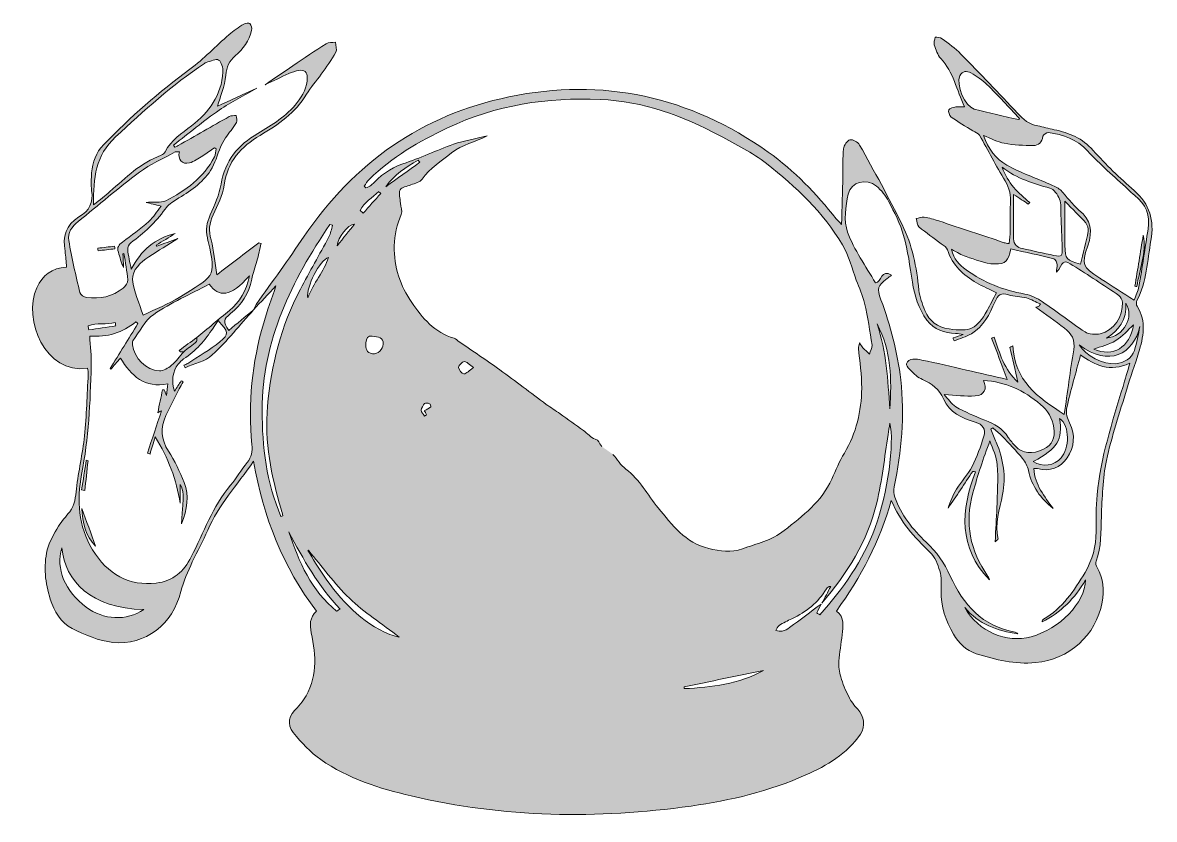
# Model space of a CAD drawing. Header units: inches. Extents: x 0.9 to 33.1, y -31.7 to -9.
import ezdxf

# ---------------------------------------------------------------- set-up
doc = ezdxf.new("R2010")
doc.units = ezdxf.units.IN
doc.header["$MEASUREMENT"] = 0
doc.layers.add('Layer 1', color=7, linetype='Continuous')

# ---------------------------------------------------------------- blocks, each defined once
blk = doc.blocks.new('block 2')
at = {"layer": 'Layer 1', "true_color": 0xffffff}
h = blk.add_hatch(color=7, dxfattribs=at)
h.dxf.hatch_style = 2
edge = h.paths.add_edge_path()
edge.add_spline(control_points=[(7.456, -17.186), (7.481, -17.135), (7.501, -17.079), (7.534, -17.033), (7.988, -16.386), (8.452, -15.747), (8.896, -15.093), (10.316, -13.005), (12.243, -11.643), (14.717, -11.128), (17.392, -10.57), (19.856, -11.114), (22.092, -12.698), (22.84, -13.229), (23.456, -13.885), (24.027, -14.594), (24.062, -14.637), (24.101, -14.677), (24.176, -14.762), (24.191, -14.27), (24.206, -13.827), (24.217, -13.384), (24.223, -13.124), (24.207, -12.862), (24.234, -12.605), (24.245, -12.509), (24.337, -12.368), (24.417, -12.349), (24.495, -12.33), (24.647, -12.416), (24.692, -12.498), (25.106, -13.245), (25.521, -13.992), (25.899, -14.758), (26.188, -15.34), (26.315, -15.974), (26.375, -16.624), (26.393, -16.821), (26.475, -17.016), (26.548, -17.204), (26.668, -17.515), (26.903, -17.679), (27.236, -17.729), (27.828, -17.817), (28.024, -17.73), (28.315, -17.206), (28.406, -17.043), (28.489, -16.876), (28.582, -16.699), (28.378, -16.598), (28.191, -16.52), (28.019, -16.419), (27.641, -16.198), (27.327, -15.919), (27.193, -15.477), (27.173, -15.408), (27.079, -15.358), (27.013, -15.307), (26.801, -15.146), (26.58, -14.995), (26.377, -14.823), (26.325, -14.779), (26.326, -14.671), (26.303, -14.592), (26.377, -14.577), (26.455, -14.539), (26.526, -14.55), (26.668, -14.572), (26.808, -14.612), (26.946, -14.658), (27.566, -14.862), (28.185, -15.07), (28.804, -15.276), (28.838, -15.287), (28.873, -15.29), (28.943, -15.303), (28.954, -15.173), (28.971, -15.055), (28.973, -14.936), (28.979, -14.683), (28.964, -14.429), (28.98, -14.177), (28.996, -13.938), (28.959, -13.732), (28.829, -13.519), (28.569, -13.096), (28.348, -12.649), (28.1, -12.218), (28.066, -12.158), (27.976, -12.131), (27.91, -12.09), (27.704, -11.961), (27.491, -11.842), (27.294, -11.701), (27.244, -11.665), (27.204, -11.545), (27.228, -11.497), (27.252, -11.448), (27.357, -11.429), (27.431, -11.415), (27.505, -11.402), (27.583, -11.413), (27.672, -11.413), (27.449, -10.931), (27.358, -10.421), (27, -10.035), (26.906, -9.934), (26.858, -9.782), (26.813, -9.646), (26.792, -9.582), (26.827, -9.499), (26.837, -9.425), (26.904, -9.44), (26.986, -9.435), (27.036, -9.472), (27.222, -9.609), (27.413, -9.746), (27.574, -9.91), (28.117, -10.464), (28.65, -11.028), (29.182, -11.592), (29.344, -11.764), (29.509, -11.917), (29.756, -11.955), (29.913, -11.979), (30.066, -12.029), (30.222, -12.062), (30.649, -12.15), (31.026, -12.305), (31.332, -12.649), (31.693, -13.054), (32.085, -13.437), (32.497, -13.791), (32.949, -14.181), (33.073, -14.646), (32.975, -15.213), (32.876, -15.79), (32.857, -16.385), (32.579, -16.921), (32.557, -16.965), (32.558, -17.044), (32.583, -17.085), (32.855, -17.519), (32.76, -17.965), (32.625, -18.409), (32.519, -18.756), (32.392, -19.096), (32.288, -19.443), (32.086, -20.117), (31.856, -20.785), (31.711, -21.471), (31.602, -21.991), (31.59, -22.534), (31.565, -23.068), (31.545, -23.495), (31.577, -23.924), (31.416, -24.335), (31.397, -24.385), (31.415, -24.466), (31.444, -24.515), (31.632, -24.827), (31.646, -25.164), (31.585, -25.506), (31.418, -26.443), (30.642, -27.14), (29.696, -27.222), (29.112, -27.272), (28.556, -27.144), (28.008, -26.968), (27.719, -26.875), (27.511, -26.672), (27.361, -26.412), (27.141, -26.029), (26.991, -25.627), (27.01, -25.173), (27.018, -24.986), (27.02, -24.789), (26.97, -24.612), (26.916, -24.425), (26.835, -24.217), (26.7, -24.088), (26.246, -23.66), (25.842, -23.204), (25.592, -22.605), (25.268, -23.752), (24.736, -24.788), (24.029, -25.754), (24.281, -25.935), (24.211, -26.191), (24.192, -26.429), (24.171, -26.682), (24.114, -26.931), (24.098, -27.184), (24.089, -27.329), (24.111, -27.484), (24.154, -27.624), (24.212, -27.818), (24.29, -28.008), (24.382, -28.188), (24.447, -28.318), (24.535, -28.443), (24.636, -28.547), (24.818, -28.735), (24.862, -29.038), (24.712, -29.258), (24.329, -29.822), (23.763, -30.146), (23.163, -30.415), (22.122, -30.881), (21.021, -31.142), (19.897, -31.301), (17.229, -31.68), (14.573, -31.632), (11.941, -31.013), (11.034, -30.8), (10.143, -30.519), (9.37, -29.981), (9.073, -29.774), (8.817, -29.494), (8.585, -29.213), (8.391, -28.978), (8.465, -28.703), (8.696, -28.505), (8.769, -28.443), (8.824, -28.357), (8.878, -28.276), (9.282, -27.679), (9.235, -27.031), (9.098, -26.37), (9.053, -26.153), (9.047, -25.935), (9.244, -25.757), (8.298, -24.502), (7.73, -23.09), (7.457, -21.495), (6.986, -22.177), (6.457, -22.738), (6.153, -23.456), (6.023, -23.763), (5.85, -24.051), (5.714, -24.356), (5.592, -24.632), (5.465, -24.911), (5.391, -25.202), (5.156, -26.122), (4.386, -26.742), (3.457, -26.645), (3.059, -26.603), (2.66, -26.433), (2.296, -26.251), (1.972, -26.089), (1.788, -25.762), (1.677, -25.412), (1.531, -24.955), (1.476, -24.484), (1.591, -24.017), (1.65, -23.78), (1.788, -23.558), (1.913, -23.342), (1.999, -23.193), (2.124, -23.067), (2.229, -22.93), (2.377, -22.737), (2.394, -22.514), (2.42, -22.278), (2.475, -21.775), (2.597, -21.278), (2.649, -20.774), (2.709, -20.19), (2.724, -19.602), (2.755, -19.015), (2.758, -18.96), (2.743, -18.904), (2.736, -18.849), (1.53, -19.03), (0.89, -17.454), (1.291, -16.557), (1.45, -16.202), (1.718, -15.998), (2.141, -15.969), (2.126, -15.813), (2.119, -15.664), (2.095, -15.518), (2.029, -15.111), (2.109, -14.761), (2.491, -14.544), (2.793, -14.373), (2.905, -14.131), (2.851, -13.789), (2.826, -13.626), (2.843, -13.455), (2.852, -13.289), (2.869, -12.981), (2.977, -12.714), (3.194, -12.487), (3.948, -11.697), (4.772, -10.991), (5.647, -10.339), (6.041, -10.045), (6.384, -9.684), (6.756, -9.361), (6.887, -9.247), (7.032, -9.147), (7.179, -9.055), (7.225, -9.026), (7.328, -9.016), (7.355, -9.044), (7.396, -9.086), (7.414, -9.176), (7.401, -9.236), (7.34, -9.533), (7.159, -9.763), (6.938, -9.956), (6.763, -10.108), (6.693, -10.273), (6.668, -10.512), (6.634, -10.828), (6.504, -11.135), (6.43, -11.394), (6.762, -11.242), (7.157, -11.06), (7.551, -10.878), (7.194, -11.084), (6.82, -11.267), (6.483, -11.502), (6.034, -11.813), (5.613, -12.164), (5.18, -12.498), (5.193, -12.517), (5.206, -12.537), (5.219, -12.556), (5.249, -12.542), (5.281, -12.531), (5.31, -12.515), (5.795, -12.239), (6.279, -11.96), (6.766, -11.688), (6.821, -11.657), (6.898, -11.665), (6.964, -11.655), (6.969, -11.725), (7.002, -11.812), (6.973, -11.861), (6.879, -12.013), (6.758, -12.149), (6.656, -12.297), (6.602, -12.376), (6.558, -12.465), (6.519, -12.554), (6.424, -12.776), (6.364, -13.02), (6.236, -13.221), (6, -13.588), (5.637, -13.823), (5.266, -14.044), (5.145, -14.116), (5.02, -14.209), (4.94, -14.322), (4.674, -14.703), (4.333, -15.001), (3.969, -15.28), (3.917, -15.32), (3.873, -15.411), (3.878, -15.474), (3.894, -15.65), (3.938, -15.823), (3.977, -16.033), (4.251, -15.492), (4.66, -15.15), (5.23, -15.011), (5.048, -15.124), (4.866, -15.237), (4.685, -15.35), (4.692, -15.36), (4.699, -15.369), (4.706, -15.379), (4.904, -15.303), (5.103, -15.228), (5.301, -15.152), (5.031, -15.343), (4.748, -15.5), (4.478, -15.676), (4.241, -15.831), (3.999, -16.057), (4.018, -16.325), (4.042, -16.67), (4.211, -17.005), (4.314, -17.335), (4.695, -17.152), (5.04, -17.026), (5.343, -16.833), (6.3, -16.227), (6.429, -16.299), (6.164, -15.244), (6.155, -15.209), (6.153, -15.172), (6.143, -15.138), (6.08, -14.909), (6.127, -14.702), (6.223, -14.486), (6.349, -14.202), (6.482, -13.91), (6.533, -13.608), (6.644, -12.946), (7.02, -12.492), (7.575, -12.17), (7.992, -11.928), (8.391, -11.672), (8.697, -11.291), (8.864, -11.082), (8.983, -10.854), (8.985, -10.58), (8.985, -10.423), (8.898, -10.35), (8.747, -10.374), (8.649, -10.391), (8.551, -10.425), (8.459, -10.466), (8.234, -10.567), (8.012, -10.675), (7.79, -10.781), (8.052, -10.601), (8.313, -10.42), (8.577, -10.242), (8.889, -10.031), (9.2, -9.818), (9.519, -9.619), (9.59, -9.575), (9.694, -9.586), (9.783, -9.571), (9.79, -9.668), (9.836, -9.786), (9.797, -9.857), (9.676, -10.076), (9.526, -10.279), (9.381, -10.483), (9.244, -10.676), (9.083, -10.853), (8.962, -11.054), (8.642, -11.583), (8.163, -11.917), (7.644, -12.222), (7.103, -12.538), (6.714, -12.968), (6.622, -13.635), (6.582, -13.928), (6.436, -14.212), (6.306, -14.485), (6.192, -14.722), (6.177, -14.937), (6.247, -15.193), (6.332, -15.5), (6.352, -15.824), (6.409, -16.194), (6.804, -15.891), (7.206, -15.583), (7.607, -15.275), (7.628, -15.282), (7.649, -15.289), (7.67, -15.296), (7.631, -15.464), (7.596, -15.633), (7.552, -15.799), (7.506, -15.972), (7.437, -16.14), (7.405, -16.315), (7.332, -16.723), (7.114, -17.033), (6.802, -17.292), (6.591, -17.466), (6.588, -17.513), (6.75, -17.771), (6.986, -17.575), (7.221, -17.381), (7.456, -17.186), (7.069, -17.617), (6.706, -18.074), (6.284, -18.467), (6.084, -18.653), (5.77, -18.715), (5.507, -18.833), (5.497, -18.809), (5.487, -18.786), (5.477, -18.762), (5.513, -18.744), (5.552, -18.73), (5.586, -18.708), (5.894, -18.507), (6.217, -18.327), (6.502, -18.098), (6.765, -17.886), (6.745, -17.802), (6.45, -17.493), (6.401, -17.566), (6.353, -17.638), (6.304, -17.709), (6.075, -18.048), (5.82, -18.361), (5.467, -18.581), (5.407, -18.619), (5.359, -18.678), (5.311, -18.732), (5.158, -18.901), (5.109, -19.261), (5.21, -19.497), (5.275, -19.396), (5.338, -19.299), (5.4, -19.203), (5.417, -19.213), (5.434, -19.224), (5.45, -19.234), (5.415, -19.302), (5.38, -19.369), (5.345, -19.437), (5.217, -19.689), (5.078, -19.936), (4.962, -20.194), (4.806, -20.54), (4.819, -20.869), (5.036, -21.205), (5.216, -21.483), (5.36, -21.789), (5.481, -22.098), (5.631, -22.478), (5.575, -22.862), (5.404, -23.275), (5.478, -22.356), (5.478, -22.356), (5.368, -22.157), (5.368, -22.316), (5.368, -22.502), (5.368, -22.687), (5.269, -22.017), (5.032, -21.404), (4.661, -20.798), (4.605, -20.981), (4.559, -21.134), (4.512, -21.287), (4.488, -21.279), (4.463, -21.271), (4.439, -21.263), (4.572, -20.862), (4.704, -20.462), (4.839, -20.055), (4.805, -20.073), (4.777, -20.088), (4.732, -20.112), (4.779, -19.884), (4.823, -19.671), (4.867, -19.459), (4.884, -19.459), (4.9, -19.46), (4.917, -19.461), (4.934, -19.506), (4.95, -19.551), (4.977, -19.624), (4.994, -19.495), (5.007, -19.399), (5.021, -19.288), (4.355, -19.424), (3.978, -19.064), (3.669, -18.557), (3.568, -18.676), (3.484, -18.777), (3.4, -18.877), (3.392, -18.871), (3.385, -18.865), (3.377, -18.859), (3.641, -18.432), (3.905, -18.004), (4.169, -17.577), (4.15, -17.559), (4.131, -17.542), (4.112, -17.524), (3.732, -17.844), (3.292, -17.965), (2.796, -17.931), (2.813, -18.223), (2.848, -18.497), (2.841, -18.77), (2.814, -19.807), (2.765, -20.841), (2.567, -21.865), (2.423, -22.61), (2.472, -23.333), (2.877, -24.01), (3.293, -24.706), (3.932, -25.05), (4.687, -24.96), (5.168, -24.902), (5.477, -24.627), (5.684, -24.213), (6.032, -23.521), (6.295, -22.784), (6.8, -22.177), (6.971, -21.971), (7.107, -21.736), (7.276, -21.528), (7.403, -21.373), (7.428, -21.209), (7.409, -21.021), (7.29, -19.844), (7.414, -18.69), (7.744, -17.557), (7.845, -17.208), (7.972, -16.867), (8.093, -16.503), (7.869, -16.743), (7.662, -16.964), (7.456, -17.186)], knot_values=[0, 0, 0, 0, 1, 1, 1, 2, 2, 2, 3, 3, 3, 4, 4, 4, 5, 5, 5, 6, 6, 6, 7, 7, 7, 8, 8, 8, 9, 9, 9, 10, 10, 10, 11, 11, 11, 12, 12, 12, 13, 13, 13, 14, 14, 14, 15, 15, 15, 16, 16, 16, 17, 17, 17, 18, 18, 18, 19, 19, 19, 20, 20, 20, 21, 21, 21, 22, 22, 22, 23, 23, 23, 24, 24, 24, 25, 25, 25, 26, 26, 26, 27, 27, 27, 28, 28, 28, 29, 29, 29, 30, 30, 30, 31, 31, 31, 32, 32, 32, 33, 33, 33, 34, 34, 34, 35, 35, 35, 36, 36, 36, 37, 37, 37, 38, 38, 38, 39, 39, 39, 40, 40, 40, 41, 41, 41, 42, 42, 42, 43, 43, 43, 44, 44, 44, 45, 45, 45, 46, 46, 46, 47, 47, 47, 48, 48, 48, 49, 49, 49, 50, 50, 50, 51, 51, 51, 52, 52, 52, 53, 53, 53, 54, 54, 54, 55, 55, 55, 56, 56, 56, 57, 57, 57, 58, 58, 58, 59, 59, 59, 60, 60, 60, 61, 61, 61, 62, 62, 62, 63, 63, 63, 64, 64, 64, 65, 65, 65, 66, 66, 66, 67, 67, 67, 68, 68, 68, 69, 69, 69, 70, 70, 70, 71, 71, 71, 72, 72, 72, 73, 73, 73, 74, 74, 74, 75, 75, 75, 76, 76, 76, 77, 77, 77, 78, 78, 78, 79, 79, 79, 80, 80, 80, 81, 81, 81, 82, 82, 82, 83, 83, 83, 84, 84, 84, 85, 85, 85, 86, 86, 86, 87, 87, 87, 88, 88, 88, 89, 89, 89, 90, 90, 90, 91, 91, 91, 92, 92, 92, 93, 93, 93, 94, 94, 94, 95, 95, 95, 96, 96, 96, 97, 97, 97, 98, 98, 98, 99, 99, 99, 100, 100, 100, 101, 101, 101, 102, 102, 102, 103, 103, 103, 104, 104, 104, 105, 105, 105, 106, 106, 106, 107, 107, 107, 108, 108, 108, 109, 109, 109, 110, 110, 110, 111, 111, 111, 112, 112, 112, 113, 113, 113, 114, 114, 114, 115, 115, 115, 116, 116, 116, 117, 117, 117, 118, 118, 118, 119, 119, 119, 120, 120, 120, 121, 121, 121, 122, 122, 122, 123, 123, 123, 124, 124, 124, 125, 125, 125, 126, 126, 126, 127, 127, 127, 128, 128, 128, 129, 129, 129, 130, 130, 130, 131, 131, 131, 132, 132, 132, 133, 133, 133, 134, 134, 134, 135, 135, 135, 136, 136, 136, 137, 137, 137, 138, 138, 138, 139, 139, 139, 140, 140, 140, 141, 141, 141, 142, 142, 142, 143, 143, 143, 144, 144, 144, 145, 145, 145, 146, 146, 146, 147, 147, 147, 148, 148, 148, 149, 149, 149, 150, 150, 150, 151, 151, 151, 152, 152, 152, 153, 153, 153, 154, 154, 154, 155, 155, 155, 156, 156, 156, 157, 157, 157, 158, 158, 158, 159, 159, 159, 160, 160, 160, 161, 161, 161, 162, 162, 162, 163, 163, 163, 164, 164, 164, 165, 165, 165, 166, 166, 166, 167, 167, 167, 168, 168, 168, 169, 169, 169, 170, 170, 170, 171, 171, 171, 172, 172, 172, 173, 173, 173, 174, 174, 174, 175, 175, 175, 176, 176, 176, 177, 177, 177, 178, 178, 178, 179, 179, 179, 180, 180, 180, 181, 181, 181, 182, 182, 182, 183, 183, 183, 184, 184, 184, 185, 185, 185, 186, 186, 186, 187, 187, 187, 188, 188, 188, 189, 189, 189, 190, 190, 190, 191, 191, 191, 192, 192, 192, 193, 193, 193, 194, 194, 194, 195, 195, 195, 196, 196, 196, 197, 197, 197, 198, 198, 198, 199, 199, 199, 200, 200, 200, 201, 201, 201, 202, 202, 202, 203, 203, 203, 203], degree=3, periodic=1)
edge = h.paths.add_edge_path()
edge.add_spline(control_points=[(23.621, -25.531), (23.704, -25.371), (23.787, -25.212), (23.87, -25.052), (23.802, -25.058), (23.771, -25.086), (23.751, -25.12), (23.512, -25.508), (23.176, -25.782), (22.766, -25.971), (22.641, -26.029), (22.517, -26.089), (22.402, -26.163), (22.358, -26.191), (22.34, -26.259), (22.31, -26.309), (22.369, -26.316), (22.433, -26.34), (22.486, -26.326), (22.562, -26.307), (22.637, -26.269), (22.7, -26.223), (23.002, -26.003), (23.3, -25.778), (23.599, -25.555), (23.557, -25.64), (23.515, -25.725), (23.473, -25.809), (23.501, -25.826), (23.53, -25.842), (23.558, -25.859), (24.221, -25.125), (24.788, -24.323), (25.133, -23.38), (25.493, -22.4), (25.685, -20.977), (25.551, -20.409), (25.533, -20.532), (25.519, -20.631), (25.503, -20.73), (25.398, -21.38), (25.33, -22.038), (25.18, -22.677), (24.925, -23.765), (24.331, -24.684), (23.621, -25.531)], knot_values=[0, 0, 0, 0, 1, 1, 1, 2, 2, 2, 3, 3, 3, 4, 4, 4, 5, 5, 5, 6, 6, 6, 7, 7, 7, 8, 8, 8, 9, 9, 9, 10, 10, 10, 11, 11, 11, 12, 12, 12, 13, 13, 13, 14, 14, 14, 15, 15, 15, 15], degree=3, periodic=1)
edge = h.paths.add_edge_path()
edge.add_spline(control_points=[(5.469, -18.377), (5.593, -18.282), (5.72, -18.189), (5.838, -18.088), (5.857, -18.071), (5.841, -18.014), (5.841, -17.975), (6.152, -17.717), (6.462, -17.46), (6.772, -17.202), (7.068, -16.956), (7.259, -16.653), (7.341, -16.216), (6.784, -16.848), (6.481, -16.825), (6.194, -16.456), (5.659, -16.74), (5.108, -16.983), (4.617, -17.315), (4.363, -17.486), (4.214, -17.812), (4.022, -18.072), (4.004, -18.096), (4.013, -18.142), (4.016, -18.177), (4.053, -18.555), (4.399, -18.911), (4.777, -18.92), (4.893, -18.923), (5.03, -18.844), (5.126, -18.764), (5.256, -18.654), (5.356, -18.508), (5.469, -18.377)], knot_values=[0, 0, 0, 0, 1, 1, 1, 2, 2, 2, 3, 3, 3, 4, 4, 4, 5, 5, 5, 6, 6, 6, 7, 7, 7, 8, 8, 8, 9, 9, 9, 10, 10, 10, 11, 11, 11, 11], degree=3, periodic=1)
edge = h.paths.add_edge_path()
edge.add_spline(control_points=[(29.811, -17.073), (29.817, -17.054), (29.824, -17.036), (29.831, -17.018), (29.699, -16.96), (29.572, -16.886), (29.435, -16.848), (29.268, -16.803), (29.086, -16.808), (28.922, -16.757), (28.715, -16.693), (28.619, -16.766), (28.541, -16.952), (28.392, -17.309), (28.215, -17.657), (27.868, -17.866), (27.718, -17.956), (27.541, -18.002), (27.377, -18.068), (27.367, -18.041), (27.357, -18.014), (27.347, -17.986), (27.443, -17.955), (27.539, -17.923), (27.635, -17.892), (27.559, -17.859), (27.488, -17.865), (27.418, -17.858), (27.102, -17.828), (26.811, -17.763), (26.603, -17.478), (26.364, -17.15), (26.252, -16.786), (26.191, -16.394), (26.122, -15.951), (26.064, -15.503), (25.943, -15.074), (25.848, -14.735), (25.679, -14.414), (25.516, -14.099), (25.432, -13.936), (25.31, -13.778), (25.167, -13.666), (24.88, -13.44), (24.453, -13.54), (24.37, -13.891), (24.288, -14.238), (24.234, -14.653), (24.349, -14.973), (24.533, -15.483), (24.866, -15.938), (25.14, -16.422), (25.309, -16.392), (25.31, -16.022), (25.599, -16.196), (25.552, -16.234), (25.514, -16.266), (25.475, -16.296), (25.197, -16.51), (25.174, -16.57), (25.296, -16.898), (25.572, -17.635), (25.77, -18.392), (25.859, -19.173), (25.975, -20.199), (25.882, -21.215), (25.677, -22.223), (25.658, -22.317), (25.666, -22.427), (25.697, -22.517), (25.873, -23.022), (26.194, -23.432), (26.58, -23.793), (26.876, -24.069), (27.102, -24.386), (27.269, -24.758), (27.635, -25.57), (28.181, -26.188), (29.113, -26.354), (29.141, -26.359), (29.166, -26.385), (29.192, -26.401), (28.603, -26.321), (28.075, -26.125), (27.68, -25.657), (28.076, -26.342), (28.851, -26.675), (29.568, -26.483), (30.383, -26.265), (31.1, -25.524), (31.111, -24.869), (30.809, -25.398), (30.407, -25.798), (29.878, -26.063), (29.88, -26.026), (29.895, -26.001), (29.917, -25.987), (30.457, -25.671), (30.794, -25.18), (31.102, -24.654), (31.316, -24.29), (31.415, -23.91), (31.418, -23.495), (31.421, -23.147), (31.412, -22.797), (31.444, -22.451), (31.542, -21.389), (31.878, -20.382), (32.181, -19.367), (32.242, -19.162), (32.303, -18.956), (32.377, -18.707), (31.812, -18.963), (31.368, -18.768), (30.976, -18.465), (30.839, -18.979), (30.692, -19.485), (30.576, -19.998), (30.549, -20.121), (30.603, -20.281), (30.663, -20.403), (30.833, -20.753), (30.797, -21.088), (30.593, -21.394), (30.398, -21.687), (30.105, -21.792), (29.754, -21.703), (29.723, -21.695), (29.688, -21.702), (29.641, -21.702), (29.678, -22.167), (29.944, -22.498), (30.196, -22.837), (29.839, -22.553), (29.585, -22.209), (29.493, -21.753), (29.468, -21.634), (29.405, -21.511), (29.327, -21.417), (29.142, -21.194), (28.941, -20.984), (28.741, -20.775), (28.66, -20.69), (28.564, -20.619), (28.476, -20.542), (28.458, -20.556), (28.44, -20.569), (28.422, -20.583), (28.473, -20.707), (28.524, -20.831), (28.576, -20.954), (28.78, -21.433), (28.857, -21.928), (28.755, -22.443), (28.672, -22.861), (28.534, -23.273), (28.628, -23.708), (28.629, -23.713), (28.613, -23.721), (28.544, -23.781), (28.563, -23.423), (28.584, -23.123), (28.594, -22.823), (28.606, -22.413), (28.636, -22), (28.607, -21.592), (28.59, -21.362), (28.47, -21.139), (28.397, -20.914), (28.205, -21.417), (28.048, -21.899), (27.913, -22.388), (27.676, -23.246), (27.827, -24.04), (28.339, -24.767), (28.359, -24.795), (28.369, -24.83), (28.383, -24.862), (27.497, -23.946), (27.568, -22.893), (27.982, -21.792), (27.958, -21.788), (27.935, -21.784), (27.911, -21.78), (27.676, -22.13), (27.441, -22.48), (27.206, -22.829), (27.267, -22.64), (27.343, -22.455), (27.447, -22.287), (27.585, -22.066), (27.771, -21.872), (27.888, -21.641), (28.028, -21.368), (28.135, -21.074), (28.223, -20.779), (28.281, -20.585), (28.206, -20.444), (27.976, -20.377), (27.608, -20.27), (27.233, -20.099), (27.084, -19.735), (26.958, -19.426), (26.739, -19.295), (26.482, -19.167), (26.417, -19.134), (26.345, -19.105), (26.296, -19.055), (26.191, -18.949), (25.996, -18.794), (26.021, -18.724), (26.085, -18.539), (26.302, -18.582), (26.46, -18.614), (26.886, -18.699), (27.308, -18.803), (27.731, -18.9), (28.117, -18.988), (28.502, -19.076), (28.889, -19.165), (28.733, -18.754), (28.589, -18.373), (28.445, -17.993), (28.471, -17.983), (28.496, -17.972), (28.521, -17.962), (28.675, -18.415), (28.796, -18.886), (29.192, -19.242), (29.111, -18.889), (29.038, -18.571), (28.965, -18.253), (28.994, -18.238), (29.023, -18.224), (29.052, -18.209), (29.087, -19.189), (29.747, -19.679), (30.512, -20.159), (30.604, -19.521), (30.68, -18.92), (30.78, -18.322), (30.825, -18.046), (30.718, -17.857), (30.515, -17.703), (30.251, -17.504), (29.981, -17.312), (29.702, -17.108), (29.752, -17.092), (29.781, -17.082), (29.811, -17.073)], knot_values=[0, 0, 0, 0, 1, 1, 1, 2, 2, 2, 3, 3, 3, 4, 4, 4, 5, 5, 5, 6, 6, 6, 7, 7, 7, 8, 8, 8, 9, 9, 9, 10, 10, 10, 11, 11, 11, 12, 12, 12, 13, 13, 13, 14, 14, 14, 15, 15, 15, 16, 16, 16, 17, 17, 17, 18, 18, 18, 19, 19, 19, 20, 20, 20, 21, 21, 21, 22, 22, 22, 23, 23, 23, 24, 24, 24, 25, 25, 25, 26, 26, 26, 27, 27, 27, 28, 28, 28, 29, 29, 29, 30, 30, 30, 31, 31, 31, 32, 32, 32, 33, 33, 33, 34, 34, 34, 35, 35, 35, 36, 36, 36, 37, 37, 37, 38, 38, 38, 39, 39, 39, 40, 40, 40, 41, 41, 41, 42, 42, 42, 43, 43, 43, 44, 44, 44, 45, 45, 45, 46, 46, 46, 47, 47, 47, 48, 48, 48, 49, 49, 49, 50, 50, 50, 51, 51, 51, 52, 52, 52, 53, 53, 53, 54, 54, 54, 55, 55, 55, 56, 56, 56, 57, 57, 57, 58, 58, 58, 59, 59, 59, 60, 60, 60, 61, 61, 61, 62, 62, 62, 63, 63, 63, 64, 64, 64, 65, 65, 65, 66, 66, 66, 67, 67, 67, 68, 68, 68, 69, 69, 69, 70, 70, 70, 71, 71, 71, 72, 72, 72, 73, 73, 73, 74, 74, 74, 75, 75, 75, 76, 76, 76, 77, 77, 77, 78, 78, 78, 79, 79, 79, 80, 80, 80, 81, 81, 81, 82, 82, 82, 83, 83, 83, 83], degree=3, periodic=1)
edge = h.paths.add_edge_path()
edge.add_spline(control_points=[(28.214, -12.224), (28.343, -12.612), (28.568, -12.895), (28.877, -13.068), (29.265, -13.285), (29.692, -13.433), (30.101, -13.614), (30.205, -13.66), (30.322, -13.7), (30.399, -13.776), (30.585, -13.959), (30.73, -14.187), (30.929, -14.35), (31.279, -14.635), (31.322, -14.939), (31.179, -15.362), (30.988, -15.929), (31.023, -15.941), (31.522, -16.285), (31.534, -16.293), (31.545, -16.303), (31.558, -16.31), (31.866, -16.507), (32.174, -16.703), (32.502, -16.912), (32.549, -16.776), (32.612, -16.651), (32.635, -16.518), (32.728, -15.976), (32.812, -15.433), (32.893, -14.889), (32.951, -14.499), (32.832, -14.175), (32.515, -13.93), (32.446, -13.877), (32.384, -13.815), (32.321, -13.755), (31.936, -13.393), (31.526, -13.053), (31.173, -12.663), (30.864, -12.321), (30.479, -12.208), (30.061, -12.141), (30.013, -12.133), (29.911, -12.204), (29.905, -12.248), (29.883, -12.417), (29.779, -12.513), (29.636, -12.513), (29.358, -12.514), (29.077, -12.498), (28.805, -12.448), (28.612, -12.413), (28.432, -12.31), (28.214, -12.224)], knot_values=[0, 0, 0, 0, 1, 1, 1, 2, 2, 2, 3, 3, 3, 4, 4, 4, 5, 5, 5, 6, 6, 6, 7, 7, 7, 8, 8, 8, 9, 9, 9, 10, 10, 10, 11, 11, 11, 12, 12, 12, 13, 13, 13, 14, 14, 14, 15, 15, 15, 16, 16, 16, 17, 17, 17, 18, 18, 18, 18], degree=3, periodic=1)
edge = h.paths.add_edge_path()
edge.add_spline(control_points=[(5.347, -12.692), (5.304, -12.692), (5.257, -12.678), (5.227, -12.694), (4.884, -12.883), (4.52, -13.042), (4.21, -13.274), (3.612, -13.719), (3.047, -14.208), (2.465, -14.674), (2.289, -14.816), (2.163, -14.991), (2.202, -15.215), (2.29, -15.712), (2.4, -16.206), (2.517, -16.697), (2.531, -16.757), (2.637, -16.827), (2.708, -16.836), (3.089, -16.885), (3.448, -16.811), (3.752, -16.565), (3.817, -16.513), (3.885, -16.41), (3.879, -16.335), (3.861, -16.085), (3.81, -15.836), (3.771, -15.587), (3.761, -15.588), (3.75, -15.589), (3.739, -15.59), (3.746, -15.721), (3.754, -15.851), (3.761, -15.982), (3.685, -15.837), (3.659, -15.687), (3.613, -15.544), (3.57, -15.408), (3.614, -15.338), (3.728, -15.258), (3.988, -15.074), (4.243, -14.881), (4.48, -14.669), (4.613, -14.55), (4.708, -14.387), (4.826, -14.236), (4.657, -14.193), (4.527, -14.161), (4.398, -14.129), (4.595, -14.095), (4.813, -14.159), (4.961, -14.084), (5.528, -13.795), (6.039, -13.425), (6.341, -12.836), (6.376, -12.767), (6.378, -12.682), (6.396, -12.605), (6.378, -12.594), (6.36, -12.584), (6.342, -12.573), (6.232, -12.65), (6.125, -12.732), (6.011, -12.803), (5.889, -12.878), (5.768, -12.971), (5.634, -13.006), (5.424, -13.061), (5.287, -12.903), (5.347, -12.692)], knot_values=[0, 0, 0, 0, 1, 1, 1, 2, 2, 2, 3, 3, 3, 4, 4, 4, 5, 5, 5, 6, 6, 6, 7, 7, 7, 8, 8, 8, 9, 9, 9, 10, 10, 10, 11, 11, 11, 12, 12, 12, 13, 13, 13, 14, 14, 14, 15, 15, 15, 16, 16, 16, 17, 17, 17, 18, 18, 18, 19, 19, 19, 20, 20, 20, 21, 21, 21, 22, 22, 22, 23, 23, 23, 23], degree=3, periodic=1)
edge = h.paths.add_edge_path()
edge.add_spline(control_points=[(2.909, -14.2), (3.095, -14.048), (3.239, -13.942), (3.371, -13.823), (3.818, -13.421), (4.253, -13.004), (4.831, -12.786), (4.875, -12.769), (4.923, -12.73), (4.944, -12.689), (5.114, -12.359), (5.416, -12.169), (5.696, -11.95), (6.191, -11.561), (6.548, -11.078), (6.583, -10.422), (6.59, -10.305), (6.545, -10.131), (6.464, -10.081), (6.388, -10.034), (6.232, -10.117), (6.112, -10.146), (6.092, -10.151), (6.076, -10.17), (6.058, -10.182), (5.138, -10.783), (4.338, -11.525), (3.533, -12.268), (2.963, -12.793), (2.893, -13.43), (2.909, -14.2)], knot_values=[0, 0, 0, 0, 1, 1, 1, 2, 2, 2, 3, 3, 3, 4, 4, 4, 5, 5, 5, 6, 6, 6, 7, 7, 7, 8, 8, 8, 9, 9, 9, 10, 10, 10, 10], degree=3, periodic=1)
edge = h.paths.add_edge_path()
edge.add_spline(control_points=[(27.304, -15.464), (27.366, -15.754), (27.526, -15.909), (27.718, -16.046), (28.222, -16.409), (28.78, -16.629), (29.392, -16.737), (29.568, -16.768), (29.745, -16.858), (29.895, -16.959), (30.303, -17.235), (30.689, -17.543), (31.101, -17.811), (31.213, -17.883), (31.399, -17.896), (31.534, -17.865), (31.914, -17.778), (32.194, -17.366), (32.163, -16.978), (32.157, -16.908), (32.119, -16.814), (32.065, -16.777), (31.633, -16.485), (31.197, -16.2), (30.756, -15.922), (30.514, -15.77), (30.495, -15.782), (30.353, -16.034), (30.336, -16.064), (30.311, -16.089), (30.29, -16.115), (30.278, -16.036), (30.318, -15.968), (30.311, -15.906), (30.304, -15.844), (30.259, -15.747), (30.214, -15.735), (29.809, -15.633), (29.401, -15.546), (28.995, -15.455), (28.918, -15.791), (28.859, -15.887), (28.522, -15.88), (28.252, -15.874), (27.982, -15.756), (27.717, -15.671), (27.584, -15.628), (27.464, -15.546), (27.304, -15.464)], knot_values=[0, 0, 0, 0, 1, 1, 1, 2, 2, 2, 3, 3, 3, 4, 4, 4, 5, 5, 5, 6, 6, 6, 7, 7, 7, 8, 8, 8, 9, 9, 9, 10, 10, 10, 11, 11, 11, 12, 12, 12, 13, 13, 13, 14, 14, 14, 15, 15, 15, 16, 16, 16, 16], degree=3, periodic=1)
edge = h.paths.add_edge_path()
edge.add_spline(control_points=[(27.094, -19.593), (27.207, -19.715), (27.295, -19.866), (27.427, -19.942), (27.688, -20.093), (27.968, -20.216), (28.25, -20.325), (28.52, -20.431), (28.762, -20.557), (28.92, -20.813), (28.976, -20.905), (29.051, -20.986), (29.124, -21.066), (29.313, -21.275), (29.608, -21.304), (29.922, -21.15), (30.169, -21.029), (30.263, -20.826), (30.215, -20.538), (30.171, -20.268), (30.042, -20.051), (29.835, -19.875), (29.365, -19.475), (28.83, -19.231), (28.212, -19.193), (28.322, -19.433), (28.247, -19.613), (27.978, -19.633), (27.706, -19.654), (27.429, -19.611), (27.094, -19.593)], knot_values=[0, 0, 0, 0, 1, 1, 1, 2, 2, 2, 3, 3, 3, 4, 4, 4, 5, 5, 5, 6, 6, 6, 7, 7, 7, 8, 8, 8, 9, 9, 9, 10, 10, 10, 10], degree=3, periodic=1)
edge = h.paths.add_edge_path()
edge.add_spline(control_points=[(29.069, -13.903), (29.069, -14.359), (29.066, -14.762), (29.07, -15.164), (29.072, -15.326), (29.171, -15.412), (29.324, -15.444), (29.622, -15.508), (29.919, -15.575), (30.217, -15.636), (30.442, -15.682), (30.463, -15.66), (30.452, -15.423), (30.437, -15.112), (30.428, -14.801), (30.414, -14.489), (30.408, -14.337), (30.431, -14.172), (30.379, -14.037), (30.33, -13.912), (30.215, -13.753), (30.1, -13.722), (29.629, -13.597), (29.171, -13.454), (28.743, -13.129), (28.903, -13.583), (29.2, -13.869), (29.53, -14.13), (29.516, -14.146), (29.501, -14.162), (29.487, -14.178), (29.366, -14.099), (29.245, -14.019), (29.069, -13.903)], knot_values=[0, 0, 0, 0, 1, 1, 1, 2, 2, 2, 3, 3, 3, 4, 4, 4, 5, 5, 5, 6, 6, 6, 7, 7, 7, 8, 8, 8, 9, 9, 9, 10, 10, 10, 11, 11, 11, 11], degree=3, periodic=1)
edge = h.paths.add_edge_path()
edge.add_spline(control_points=[(8.236, -23.064), (8.254, -23.057), (8.273, -23.05), (8.292, -23.043), (8.275, -22.982), (8.259, -22.92), (8.241, -22.859), (7.959, -21.901), (7.765, -20.938), (7.852, -19.925), (7.952, -18.753), (8.24, -17.642), (8.787, -16.601), (9.05, -16.101), (9.333, -15.611), (9.599, -15.112), (9.652, -15.012), (9.669, -14.892), (9.703, -14.78), (9.677, -14.774), (9.651, -14.767), (9.625, -14.76), (8.543, -16.358), (7.706, -18.045), (7.702, -20.041), (7.7, -21.083), (7.824, -22.1), (8.236, -23.064)], knot_values=[0, 0, 0, 0, 1, 1, 1, 2, 2, 2, 3, 3, 3, 4, 4, 4, 5, 5, 5, 6, 6, 6, 7, 7, 7, 8, 8, 8, 9, 9, 9, 9], degree=3, periodic=1)
edge = h.paths.add_edge_path()
edge.add_spline(control_points=[(29.215, -11.776), (29.223, -11.766), (29.232, -11.756), (29.241, -11.745), (28.932, -11.421), (28.631, -11.089), (28.313, -10.776), (28.18, -10.646), (28.017, -10.544), (27.856, -10.448), (27.739, -10.379), (27.617, -10.388), (27.544, -10.532), (27.422, -10.771), (27.686, -11.404), (27.949, -11.473), (28.369, -11.583), (28.793, -11.676), (29.215, -11.776)], knot_values=[0, 0, 0, 0, 1, 1, 1, 2, 2, 2, 3, 3, 3, 4, 4, 4, 5, 5, 5, 6, 6, 6, 6], degree=3, periodic=1)
edge = h.paths.add_edge_path()
edge.add_spline(control_points=[(4.334, -25.713), (2.842, -25.679), (2.096, -24.902), (2.004, -23.957), (1.825, -24.55), (2.088, -25.188), (2.699, -25.646), (3.186, -26.01), (3.836, -26.045), (4.334, -25.713)], knot_values=[0, 0, 0, 0, 1, 1, 1, 2, 2, 2, 3, 3, 3, 3], degree=3, periodic=1)
edge = h.paths.add_edge_path()
edge.add_spline(control_points=[(30.528, -14.098), (30.528, -14.56), (30.516, -14.955), (30.531, -15.348), (30.547, -15.765), (30.558, -15.765), (30.977, -15.889), (31.05, -15.577), (31.13, -15.265), (31.191, -14.95), (31.204, -14.877), (31.172, -14.771), (31.122, -14.714), (30.946, -14.514), (30.754, -14.33), (30.528, -14.098)], knot_values=[0, 0, 0, 0, 1, 1, 1, 2, 2, 2, 3, 3, 3, 4, 4, 4, 5, 5, 5, 5], degree=3, periodic=1)
edge = h.paths.add_edge_path()
edge.add_spline(control_points=[(9.018, -24.026), (9.012, -24.028), (9.006, -24.031), (9, -24.033), (9.148, -24.268), (9.288, -24.509), (9.445, -24.738), (9.937, -25.454), (10.514, -26.077), (11.334, -26.424), (11.411, -26.456), (11.497, -26.468), (11.6, -26.494), (11.101, -26.113), (10.6, -25.794), (10.18, -25.391), (9.751, -24.979), (9.402, -24.484), (9.018, -24.026)], knot_values=[0, 0, 0, 0, 1, 1, 1, 2, 2, 2, 3, 3, 3, 4, 4, 4, 5, 5, 5, 6, 6, 6, 6], degree=3, periodic=1)
edge = h.paths.add_edge_path()
edge.add_spline(control_points=[(29.631, -21.499), (29.885, -21.67), (30.235, -21.619), (30.422, -21.398), (30.653, -21.124), (30.684, -20.492), (30.378, -20.275), (30.468, -20.888), (30.324, -21.129), (29.631, -21.499)], knot_values=[0, 0, 0, 0, 1, 1, 1, 2, 2, 2, 3, 3, 3, 3], degree=3, periodic=1)
edge = h.paths.add_edge_path()
edge.add_spline(control_points=[(30.939, -18.182), (31.109, -18.49), (31.635, -18.749), (31.968, -18.717), (32.217, -18.693), (32.421, -18.579), (32.504, -18.338), (32.58, -18.119), (32.612, -17.885), (32.663, -17.657), (32.477, -18.441), (31.779, -18.827), (30.939, -18.182)], knot_values=[0, 0, 0, 0, 1, 1, 1, 2, 2, 2, 3, 3, 3, 4, 4, 4, 4], degree=3, periodic=1)
edge = h.paths.add_edge_path()
edge.add_spline(control_points=[(8.457, -23.502), (8.749, -24.358), (9.101, -25.175), (9.818, -25.759), (9.851, -25.738), (9.883, -25.718), (9.916, -25.697), (9.297, -25.05), (8.869, -24.281), (8.457, -23.502)], knot_values=[0, 0, 0, 0, 1, 1, 1, 2, 2, 2, 3, 3, 3, 3], degree=3, periodic=1)
edge = h.paths.add_edge_path()
edge.add_spline(control_points=[(19.701, -27.908), (19.703, -27.926), (19.705, -27.943), (19.706, -27.961), (20.486, -27.921), (21.255, -27.832), (21.959, -27.446), (21.207, -27.6), (20.454, -27.754), (19.701, -27.908)], knot_values=[0, 0, 0, 0, 1, 1, 1, 2, 2, 2, 3, 3, 3, 3], degree=3, periodic=1)
edge = h.paths.add_edge_path()
edge.add_spline(control_points=[(25.187, -17.588), (25.454, -18.37), (25.494, -19.186), (25.55, -19.999), (25.606, -19.167), (25.597, -18.346), (25.187, -17.588)], knot_values=[0, 0, 0, 0, 1, 1, 1, 2, 2, 2, 2], degree=3, periodic=1)
edge = h.paths.add_edge_path()
edge.add_spline(control_points=[(32.481, -17.614), (32.318, -17.761), (32.166, -17.945), (31.973, -18.062), (31.782, -18.178), (31.55, -18.228), (31.351, -18.301), (31.892, -18.55), (32.375, -18.255), (32.481, -17.614)], knot_values=[0, 0, 0, 0, 1, 1, 1, 2, 2, 2, 3, 3, 3, 3], degree=3, periodic=1)
edge = h.paths.add_edge_path()
edge.add_spline(control_points=[(10.83, -17.934), (10.718, -17.912), (10.653, -17.986), (10.65, -18.128), (10.647, -18.271), (10.662, -18.414), (10.841, -18.436), (10.986, -18.454), (11.137, -18.308), (11.144, -18.162), (11.153, -17.965), (11.007, -17.956), (10.83, -17.934)], knot_values=[0, 0, 0, 0, 1, 1, 1, 2, 2, 2, 3, 3, 3, 4, 4, 4, 4], degree=3, periodic=1)
edge = h.paths.add_edge_path()
edge.add_spline(control_points=[(9.588, -15.695), (9.335, -15.777), (8.952, -16.532), (8.996, -16.845), (9.162, -16.418), (9.459, -16.099), (9.588, -15.695)], knot_values=[0, 0, 0, 0, 1, 1, 1, 2, 2, 2, 2], degree=3, periodic=1)
edge = h.paths.add_edge_path()
edge.add_spline(control_points=[(32.257, -16.995), (32.304, -17.48), (32.054, -17.762), (31.712, -17.992), (32.201, -17.94), (32.518, -17.389), (32.257, -16.995)], knot_values=[0, 0, 0, 0, 1, 1, 1, 2, 2, 2, 2], degree=3, periodic=1)
edge = h.paths.add_edge_path()
edge.add_spline(control_points=[(13.713, -18.829), (13.593, -18.744), (13.521, -18.653), (13.457, -18.658), (13.391, -18.663), (13.287, -18.761), (13.284, -18.822), (13.282, -18.886), (13.381, -19.008), (13.434, -19.007), (13.511, -19.005), (13.586, -18.916), (13.713, -18.829)], knot_values=[0, 0, 0, 0, 1, 1, 1, 2, 2, 2, 3, 3, 3, 4, 4, 4, 4], degree=3, periodic=1)
edge = h.paths.add_edge_path()
edge.add_spline(control_points=[(11.219, -13.682), (11.541, -13.451), (11.862, -13.22), (12.183, -12.989), (12.167, -12.967), (12.151, -12.946), (12.135, -12.924), (11.792, -13.125), (11.455, -13.335), (11.219, -13.682)], knot_values=[0, 0, 0, 0, 1, 1, 1, 2, 2, 2, 3, 3, 3, 3], degree=3, periodic=1)
edge = h.paths.add_edge_path()
edge.add_spline(control_points=[(10.489, -14.36), (10.517, -14.385), (10.545, -14.41), (10.573, -14.435), (10.74, -14.249), (10.908, -14.062), (11.075, -13.875), (11.055, -13.857), (11.035, -13.839), (11.015, -13.821), (10.84, -14.001), (10.595, -14.115), (10.489, -14.36)], knot_values=[0, 0, 0, 0, 1, 1, 1, 2, 2, 2, 3, 3, 3, 4, 4, 4, 4], degree=3, periodic=1)
edge = h.paths.add_edge_path()
edge.add_spline(control_points=[(3.539, -17.643), (3.534, -17.609), (3.528, -17.576), (3.523, -17.542), (3.273, -17.616), (2.998, -17.544), (2.753, -17.645), (2.759, -17.682), (2.764, -17.719), (2.77, -17.755), (3.026, -17.718), (3.283, -17.681), (3.539, -17.643)], knot_values=[0, 0, 0, 0, 1, 1, 1, 2, 2, 2, 3, 3, 3, 4, 4, 4, 4], degree=3, periodic=1)
edge = h.paths.add_edge_path()
edge.add_spline(control_points=[(10.329, -14.746), (10.123, -14.768), (9.86, -15.122), (9.83, -15.366), (10.011, -15.141), (10.17, -14.944), (10.329, -14.746)], knot_values=[0, 0, 0, 0, 1, 1, 1, 2, 2, 2, 2], degree=3, periodic=1)
edge = h.paths.add_edge_path()
edge.add_spline(control_points=[(12.309, -20.056), (12.381, -20.015), (12.444, -19.982), (12.502, -19.942), (12.507, -19.938), (12.482, -19.865), (12.458, -19.856), (12.416, -19.839), (12.34, -19.826), (12.32, -19.848), (12.273, -19.901), (12.229, -19.976), (12.226, -20.043), (12.225, -20.096), (12.287, -20.152), (12.32, -20.206), (12.34, -20.194), (12.359, -20.182), (12.378, -20.17), (12.353, -20.128), (12.328, -20.087), (12.309, -20.056)], knot_values=[0, 0, 0, 0, 1, 1, 1, 2, 2, 2, 3, 3, 3, 4, 4, 4, 5, 5, 5, 6, 6, 6, 7, 7, 7, 7], degree=3, periodic=1)
edge = h.paths.add_edge_path()
edge.add_spline(control_points=[(17.677, -21.297), (17.798, -21.438), (17.898, -21.608), (18.044, -21.718), (18.439, -22.015), (18.66, -22.449), (18.962, -22.818), (19.361, -23.304), (19.731, -23.816), (20.399, -23.972), (20.721, -24.048), (21.037, -24.097), (21.357, -23.982), (21.764, -23.835), (22.185, -23.751), (22.548, -23.462), (23.077, -23.04), (23.612, -22.643), (23.898, -22.001), (24.01, -21.75), (24.12, -21.496), (24.26, -21.26), (24.597, -20.69), (24.744, -20.068), (24.75, -19.417), (24.753, -19.036), (24.69, -18.654), (24.66, -18.272), (24.657, -18.237), (24.675, -18.201), (24.691, -18.129), (24.736, -18.197), (24.755, -18.237), (24.783, -18.266), (24.842, -18.328), (24.907, -18.384), (24.97, -18.442), (24.997, -18.359), (25.057, -18.271), (25.045, -18.193), (24.986, -17.793), (24.921, -17.393), (24.831, -16.999), (24.78, -16.775), (24.679, -16.562), (24.597, -16.345), (24.471, -16.009), (24.385, -15.647), (24.205, -15.341), (23.66, -14.411), (22.879, -13.682), (22.042, -13.024), (21.641, -12.71), (21.173, -12.475), (20.721, -12.233), (19.656, -11.663), (18.535, -11.251), (17.315, -11.2), (15.809, -11.137), (14.355, -11.356), (12.974, -12.009), (12.16, -12.394), (11.396, -12.839), (10.749, -13.469), (10.69, -13.526), (10.649, -13.602), (10.6, -13.669), (10.618, -13.686), (10.635, -13.702), (10.653, -13.719), (10.7, -13.695), (10.755, -13.68), (10.792, -13.645), (11.059, -13.387), (11.328, -13.151), (11.703, -13.032), (12.192, -12.878), (12.655, -12.645), (13.14, -12.476), (13.45, -12.369), (13.778, -12.317), (14.098, -12.239), (13.763, -12.414), (13.39, -12.478), (13.09, -12.722), (12.8, -12.958), (12.473, -13.146), (12.253, -13.466), (12.193, -13.554), (12.043, -13.582), (11.932, -13.632), (11.827, -13.679), (11.66, -13.692), (11.625, -13.768), (11.576, -13.872), (11.626, -14.022), (11.635, -14.152), (11.643, -14.258), (11.692, -14.381), (11.655, -14.469), (11.532, -14.759), (11.466, -15.048), (11.458, -15.369), (11.443, -15.969), (11.634, -16.509), (11.957, -16.977), (12.255, -17.41), (12.602, -17.84), (13.159, -17.996), (13.212, -18.011), (13.255, -18.06), (13.302, -18.092), (13.689, -18.359), (14.081, -18.62), (14.462, -18.895), (14.906, -19.216), (15.341, -19.55), (15.781, -19.876), (15.908, -19.969), (16.043, -20.053), (16.172, -20.144), (16.394, -20.301), (16.616, -20.459), (16.836, -20.619), (16.948, -20.7), (17.045, -20.814), (17.169, -20.863), (17.28, -20.907), (17.268, -20.954), (17.356, -21.071)], knot_values=[0, 0, 0, 0, 0.352778, 0.352778, 0.352778, 0.705556, 0.705556, 0.705556, 1.058333, 1.058333, 1.058333, 1.411111, 1.411111, 1.411111, 1.763889, 1.763889, 1.763889, 2.116667, 2.116667, 2.116667, 2.469444, 2.469444, 2.469444, 2.822222, 2.822222, 2.822222, 3.175, 3.175, 3.175, 3.527778, 3.527778, 3.527778, 3.880556, 3.880556, 3.880556, 4.233333, 4.233333, 4.233333, 4.586111, 4.586111, 4.586111, 4.938889, 4.938889, 4.938889, 5.291667, 5.291667, 5.291667, 5.644444, 5.644444, 5.644444, 5.997222, 5.997222, 5.997222, 6.35, 6.35, 6.35, 6.702778, 6.702778, 6.702778, 7.055556, 7.055556, 7.055556, 7.408333, 7.408333, 7.408333, 7.761111, 7.761111, 7.761111, 8.113889, 8.113889, 8.113889, 8.466667, 8.466667, 8.466667, 8.819444, 8.819444, 8.819444, 9.172222, 9.172222, 9.172222, 9.525, 9.525, 9.525, 9.877778, 9.877778, 9.877778, 10.230556, 10.230556, 10.230556, 10.583333, 10.583333, 10.583333, 10.936111, 10.936111, 10.936111, 11.288889, 11.288889, 11.288889, 11.641667, 11.641667, 11.641667, 11.994444, 11.994444, 11.994444, 12.347222, 12.347222, 12.347222, 12.7, 12.7, 12.7, 13.052778, 13.052778, 13.052778, 13.405556, 13.405556, 13.405556, 13.758333, 13.758333, 13.758333, 14.111111, 14.111111, 14.111111, 14.463889, 14.463889, 14.463889, 14.816667, 14.816667, 14.816667, 15.169444, 15.169444, 15.169444, 15.169444], degree=3, periodic=0)
edge.add_line((17.356, -21.071), (17.677, -21.297))
h = blk.add_hatch(color=7, dxfattribs=at)
h.dxf.hatch_style = 2
edge = h.paths.add_edge_path()
edge.add_spline(control_points=[(32.756, -15.062), (32.853, -15.572), (32.647, -16.038), (32.575, -16.524), (32.556, -16.521), (32.538, -16.519), (32.519, -16.516), (32.598, -16.031), (32.677, -15.547), (32.756, -15.062)], knot_values=[0, 0, 0, 0, 1, 1, 1, 2, 2, 2, 3, 3, 3, 3], degree=3, periodic=1)
h = blk.add_hatch(color=7, dxfattribs=at)
h.dxf.hatch_style = 2
edge = h.paths.add_edge_path()
edge.add_spline(control_points=[(3.513, -15.451), (3.354, -15.469), (3.194, -15.487), (3.034, -15.505), (3.032, -15.481), (3.029, -15.458), (3.026, -15.434), (3.185, -15.414), (3.345, -15.394), (3.504, -15.374), (3.507, -15.4), (3.51, -15.425), (3.513, -15.451)], knot_values=[0, 0, 0, 0, 1, 1, 1, 2, 2, 2, 3, 3, 3, 4, 4, 4, 4], degree=3, periodic=1)
h = blk.add_hatch(color=7, dxfattribs=at)
h.dxf.hatch_style = 2
edge = h.paths.add_edge_path()
edge.add_spline(control_points=[(5.469, -18.377), (5.436, -18.379), (5.403, -18.382), (5.369, -18.384), (5.36, -18.369), (5.351, -18.354), (5.342, -18.339), (5.509, -18.218), (5.675, -18.097), (5.841, -17.975), (5.841, -18.014), (5.857, -18.071), (5.838, -18.088), (5.72, -18.189), (5.593, -18.282), (5.469, -18.377)], knot_values=[0, 0, 0, 0, 1, 1, 1, 2, 2, 2, 3, 3, 3, 4, 4, 4, 5, 5, 5, 5], degree=3, periodic=1)
h = blk.add_hatch(color=7, dxfattribs=at)
h.dxf.hatch_style = 2
edge = h.paths.add_edge_path()
edge.add_spline(control_points=[(2.75, -21.485), (2.719, -21.764), (2.688, -22.044), (2.657, -22.324), (2.627, -22.319), (2.597, -22.315), (2.567, -22.31), (2.611, -22.027), (2.655, -21.744), (2.699, -21.461), (2.716, -21.469), (2.733, -21.477), (2.75, -21.485)], knot_values=[0, 0, 0, 0, 1, 1, 1, 2, 2, 2, 3, 3, 3, 4, 4, 4, 4], degree=3, periodic=1)
h = blk.add_hatch(color=7, dxfattribs=at)
h.dxf.hatch_style = 2
edge = h.paths.add_edge_path()
edge.add_spline(control_points=[(2.963, -23.913), (2.682, -23.609), (2.586, -23.238), (2.576, -22.833), (2.704, -23.189), (2.831, -23.545), (2.963, -23.913)], knot_values=[0, 0, 0, 0, 1, 1, 1, 2, 2, 2, 2], degree=3, periodic=1)
at = {"layer": 'Layer 1', "lineweight": 0}
for points, knots in [([(7.456, -17.186), (7.481, -17.135), (7.501, -17.079), (7.534, -17.033), (7.988, -16.386), (8.452, -15.747), (8.896, -15.093), (10.316, -13.005), (12.243, -11.643), (14.717, -11.128), (17.392, -10.57), (19.856, -11.114), (22.092, -12.698), (22.84, -13.229), (23.456, -13.885), (24.027, -14.594), (24.062, -14.637), (24.101, -14.677), (24.176, -14.762), (24.191, -14.27), (24.206, -13.827), (24.217, -13.384), (24.223, -13.124), (24.207, -12.862), (24.234, -12.605), (24.245, -12.509), (24.337, -12.368), (24.417, -12.349), (24.495, -12.33), (24.647, -12.416), (24.692, -12.498), (25.106, -13.245), (25.521, -13.992), (25.899, -14.758), (26.188, -15.34), (26.315, -15.974), (26.375, -16.624), (26.393, -16.821), (26.475, -17.016), (26.548, -17.204), (26.668, -17.515), (26.903, -17.679), (27.236, -17.729), (27.828, -17.817), (28.024, -17.73), (28.315, -17.206), (28.406, -17.043), (28.489, -16.876), (28.582, -16.699), (28.378, -16.598), (28.191, -16.52), (28.019, -16.419), (27.641, -16.198), (27.327, -15.919), (27.193, -15.477), (27.173, -15.408), (27.079, -15.358), (27.013, -15.307), (26.801, -15.146), (26.58, -14.995), (26.377, -14.823), (26.325, -14.779), (26.326, -14.671), (26.303, -14.592), (26.377, -14.577), (26.455, -14.539), (26.526, -14.55), (26.668, -14.572), (26.808, -14.612), (26.946, -14.658), (27.566, -14.862), (28.185, -15.07), (28.804, -15.276), (28.838, -15.287), (28.873, -15.29), (28.943, -15.303), (28.954, -15.173), (28.971, -15.055), (28.973, -14.936), (28.979, -14.683), (28.964, -14.429), (28.98, -14.177), (28.996, -13.938), (28.959, -13.732), (28.829, -13.519), (28.569, -13.096), (28.348, -12.649), (28.1, -12.218), (28.066, -12.158), (27.976, -12.131), (27.91, -12.09), (27.704, -11.961), (27.491, -11.842), (27.294, -11.701), (27.244, -11.665), (27.204, -11.545), (27.228, -11.497), (27.252, -11.448), (27.357, -11.429), (27.431, -11.415), (27.505, -11.402), (27.583, -11.413), (27.672, -11.413), (27.449, -10.931), (27.358, -10.421), (27, -10.035), (26.906, -9.934), (26.858, -9.782), (26.813, -9.646), (26.792, -9.582), (26.827, -9.499), (26.837, -9.425), (26.904, -9.44), (26.986, -9.435), (27.036, -9.472), (27.222, -9.609), (27.413, -9.746), (27.574, -9.91), (28.117, -10.464), (28.65, -11.028), (29.182, -11.592), (29.344, -11.764), (29.509, -11.917), (29.756, -11.955), (29.913, -11.979), (30.066, -12.029), (30.222, -12.062), (30.649, -12.15), (31.026, -12.305), (31.332, -12.649), (31.693, -13.054), (32.085, -13.437), (32.497, -13.791), (32.949, -14.181), (33.073, -14.646), (32.975, -15.213), (32.876, -15.79), (32.857, -16.385), (32.579, -16.921), (32.557, -16.965), (32.558, -17.044), (32.583, -17.085), (32.855, -17.519), (32.76, -17.965), (32.625, -18.409), (32.519, -18.756), (32.392, -19.096), (32.288, -19.443), (32.086, -20.117), (31.856, -20.785), (31.711, -21.471), (31.602, -21.991), (31.59, -22.534), (31.565, -23.068), (31.545, -23.495), (31.577, -23.924), (31.416, -24.335), (31.397, -24.385), (31.415, -24.466), (31.444, -24.515), (31.632, -24.827), (31.646, -25.164), (31.585, -25.506), (31.418, -26.443), (30.642, -27.14), (29.696, -27.222), (29.112, -27.272), (28.556, -27.144), (28.008, -26.968), (27.719, -26.875), (27.511, -26.672), (27.361, -26.412), (27.141, -26.029), (26.991, -25.627), (27.01, -25.173), (27.018, -24.986), (27.02, -24.789), (26.97, -24.612), (26.916, -24.425), (26.835, -24.217), (26.7, -24.088), (26.246, -23.66), (25.842, -23.204), (25.592, -22.605), (25.268, -23.752), (24.736, -24.788), (24.029, -25.754), (24.281, -25.935), (24.211, -26.191), (24.192, -26.429), (24.171, -26.682), (24.114, -26.931), (24.098, -27.184), (24.089, -27.329), (24.111, -27.484), (24.154, -27.624), (24.212, -27.818), (24.29, -28.008), (24.382, -28.188), (24.447, -28.318), (24.535, -28.443), (24.636, -28.547), (24.818, -28.735), (24.862, -29.038), (24.712, -29.258), (24.329, -29.822), (23.763, -30.146), (23.163, -30.415), (22.122, -30.881), (21.021, -31.142), (19.897, -31.301), (17.229, -31.68), (14.573, -31.632), (11.941, -31.013), (11.034, -30.8), (10.143, -30.519), (9.37, -29.981), (9.073, -29.774), (8.817, -29.494), (8.585, -29.213), (8.391, -28.978), (8.465, -28.703), (8.696, -28.505), (8.769, -28.443), (8.824, -28.357), (8.878, -28.276), (9.282, -27.679), (9.235, -27.031), (9.098, -26.37), (9.053, -26.153), (9.047, -25.935), (9.244, -25.757), (8.298, -24.502), (7.73, -23.09), (7.457, -21.495), (6.986, -22.177), (6.457, -22.738), (6.153, -23.456), (6.023, -23.763), (5.85, -24.051), (5.714, -24.356), (5.592, -24.632), (5.465, -24.911), (5.391, -25.202), (5.156, -26.122), (4.386, -26.742), (3.457, -26.645), (3.059, -26.603), (2.66, -26.433), (2.296, -26.251), (1.972, -26.089), (1.788, -25.762), (1.677, -25.412), (1.531, -24.955), (1.476, -24.484), (1.591, -24.017), (1.65, -23.78), (1.788, -23.558), (1.913, -23.342), (1.999, -23.193), (2.124, -23.067), (2.229, -22.93), (2.377, -22.737), (2.394, -22.514), (2.42, -22.278), (2.475, -21.775), (2.597, -21.278), (2.649, -20.774), (2.709, -20.19), (2.724, -19.602), (2.755, -19.015), (2.758, -18.96), (2.743, -18.904), (2.736, -18.849), (1.53, -19.03), (0.89, -17.454), (1.291, -16.557), (1.45, -16.202), (1.718, -15.998), (2.141, -15.969), (2.126, -15.813), (2.119, -15.664), (2.095, -15.518), (2.029, -15.111), (2.109, -14.761), (2.491, -14.544), (2.793, -14.373), (2.905, -14.131), (2.851, -13.789), (2.826, -13.626), (2.843, -13.455), (2.852, -13.289), (2.869, -12.981), (2.977, -12.714), (3.194, -12.487), (3.948, -11.697), (4.772, -10.991), (5.647, -10.339), (6.041, -10.045), (6.384, -9.684), (6.756, -9.361), (6.887, -9.247), (7.032, -9.147), (7.179, -9.055), (7.225, -9.026), (7.328, -9.016), (7.355, -9.044), (7.396, -9.086), (7.414, -9.176), (7.401, -9.236), (7.34, -9.533), (7.159, -9.763), (6.938, -9.956), (6.763, -10.108), (6.693, -10.273), (6.668, -10.512), (6.634, -10.828), (6.504, -11.135), (6.43, -11.394), (6.762, -11.242), (7.157, -11.06), (7.551, -10.878), (7.194, -11.084), (6.82, -11.267), (6.483, -11.502), (6.034, -11.813), (5.613, -12.164), (5.18, -12.498), (5.193, -12.517), (5.206, -12.537), (5.219, -12.556), (5.249, -12.542), (5.281, -12.531), (5.31, -12.515), (5.795, -12.239), (6.279, -11.96), (6.766, -11.688), (6.821, -11.657), (6.898, -11.665), (6.964, -11.655), (6.969, -11.725), (7.002, -11.812), (6.973, -11.861), (6.879, -12.013), (6.758, -12.149), (6.656, -12.297), (6.602, -12.376), (6.558, -12.465), (6.519, -12.554), (6.424, -12.776), (6.364, -13.02), (6.236, -13.221), (6, -13.588), (5.637, -13.823), (5.266, -14.044), (5.145, -14.116), (5.02, -14.209), (4.94, -14.322), (4.674, -14.703), (4.333, -15.001), (3.969, -15.28), (3.917, -15.32), (3.873, -15.411), (3.878, -15.474), (3.894, -15.65), (3.938, -15.823), (3.977, -16.033), (4.251, -15.492), (4.66, -15.15), (5.23, -15.011), (5.048, -15.124), (4.866, -15.237), (4.685, -15.35), (4.692, -15.36), (4.699, -15.369), (4.706, -15.379), (4.904, -15.303), (5.103, -15.228), (5.301, -15.152), (5.031, -15.343), (4.748, -15.5), (4.478, -15.676), (4.241, -15.831), (3.999, -16.057), (4.018, -16.325), (4.042, -16.67), (4.211, -17.005), (4.314, -17.335), (4.695, -17.152), (5.04, -17.026), (5.343, -16.833), (6.3, -16.227), (6.429, -16.299), (6.164, -15.244), (6.155, -15.209), (6.153, -15.172), (6.143, -15.138), (6.08, -14.909), (6.127, -14.702), (6.223, -14.486), (6.349, -14.202), (6.482, -13.91), (6.533, -13.608), (6.644, -12.946), (7.02, -12.492), (7.575, -12.17), (7.992, -11.928), (8.391, -11.672), (8.697, -11.291), (8.864, -11.082), (8.983, -10.854), (8.985, -10.58), (8.985, -10.423), (8.898, -10.35), (8.747, -10.374), (8.649, -10.391), (8.551, -10.425), (8.459, -10.466), (8.234, -10.567), (8.012, -10.675), (7.79, -10.781), (8.052, -10.601), (8.313, -10.42), (8.577, -10.242), (8.889, -10.031), (9.2, -9.818), (9.519, -9.619), (9.59, -9.575), (9.694, -9.586), (9.783, -9.571), (9.79, -9.668), (9.836, -9.786), (9.797, -9.857), (9.676, -10.076), (9.526, -10.279), (9.381, -10.483), (9.244, -10.676), (9.083, -10.853), (8.962, -11.054), (8.642, -11.583), (8.163, -11.917), (7.644, -12.222), (7.103, -12.538), (6.714, -12.968), (6.622, -13.635), (6.582, -13.928), (6.436, -14.212), (6.306, -14.485), (6.192, -14.722), (6.177, -14.937), (6.247, -15.193), (6.332, -15.5), (6.352, -15.824), (6.409, -16.194), (6.804, -15.891), (7.206, -15.583), (7.607, -15.275), (7.628, -15.282), (7.649, -15.289), (7.67, -15.296), (7.631, -15.464), (7.596, -15.633), (7.552, -15.799), (7.506, -15.972), (7.437, -16.14), (7.405, -16.315), (7.332, -16.723), (7.114, -17.033), (6.802, -17.292), (6.591, -17.466), (6.588, -17.513), (6.75, -17.771), (6.986, -17.575), (7.221, -17.381), (7.456, -17.186), (7.069, -17.617), (6.706, -18.074), (6.284, -18.467), (6.084, -18.653), (5.77, -18.715), (5.507, -18.833), (5.497, -18.809), (5.487, -18.786), (5.477, -18.762), (5.513, -18.744), (5.552, -18.73), (5.586, -18.708), (5.894, -18.507), (6.217, -18.327), (6.502, -18.098), (6.765, -17.886), (6.745, -17.802), (6.45, -17.493), (6.401, -17.566), (6.353, -17.638), (6.304, -17.709), (6.075, -18.048), (5.82, -18.361), (5.467, -18.581), (5.407, -18.619), (5.359, -18.678), (5.311, -18.732), (5.158, -18.901), (5.109, -19.261), (5.21, -19.497), (5.275, -19.396), (5.338, -19.299), (5.4, -19.203), (5.417, -19.213), (5.434, -19.224), (5.45, -19.234), (5.415, -19.302), (5.38, -19.369), (5.345, -19.437), (5.217, -19.689), (5.078, -19.936), (4.962, -20.194), (4.806, -20.54), (4.819, -20.869), (5.036, -21.205), (5.216, -21.483), (5.36, -21.789), (5.481, -22.098), (5.631, -22.478), (5.575, -22.862), (5.404, -23.275), (5.478, -22.356), (5.478, -22.356), (5.368, -22.157), (5.368, -22.316), (5.368, -22.502), (5.368, -22.687), (5.269, -22.017), (5.032, -21.404), (4.661, -20.798), (4.605, -20.981), (4.559, -21.134), (4.512, -21.287), (4.488, -21.279), (4.463, -21.271), (4.439, -21.263), (4.572, -20.862), (4.704, -20.462), (4.839, -20.055), (4.805, -20.073), (4.777, -20.088), (4.732, -20.112), (4.779, -19.884), (4.823, -19.671), (4.867, -19.459), (4.884, -19.459), (4.9, -19.46), (4.917, -19.461), (4.934, -19.506), (4.95, -19.551), (4.977, -19.624), (4.994, -19.495), (5.007, -19.399), (5.021, -19.288), (4.355, -19.424), (3.978, -19.064), (3.669, -18.557), (3.568, -18.676), (3.484, -18.777), (3.4, -18.877), (3.392, -18.871), (3.385, -18.865), (3.377, -18.859), (3.641, -18.432), (3.905, -18.004), (4.169, -17.577), (4.15, -17.559), (4.131, -17.542), (4.112, -17.524), (3.732, -17.844), (3.292, -17.965), (2.796, -17.931), (2.813, -18.223), (2.848, -18.497), (2.841, -18.77), (2.814, -19.807), (2.765, -20.841), (2.567, -21.865), (2.423, -22.61), (2.472, -23.333), (2.877, -24.01), (3.293, -24.706), (3.932, -25.05), (4.687, -24.96), (5.168, -24.902), (5.477, -24.627), (5.684, -24.213), (6.032, -23.521), (6.295, -22.784), (6.8, -22.177), (6.971, -21.971), (7.107, -21.736), (7.276, -21.528), (7.403, -21.373), (7.428, -21.209), (7.409, -21.021), (7.29, -19.844), (7.414, -18.69), (7.744, -17.557), (7.845, -17.208), (7.972, -16.867), (8.093, -16.503), (7.869, -16.743), (7.662, -16.964), (7.456, -17.186)], [0, 0, 0, 0, 1, 1, 1, 2, 2, 2, 3, 3, 3, 4, 4, 4, 5, 5, 5, 6, 6, 6, 7, 7, 7, 8, 8, 8, 9, 9, 9, 10, 10, 10, 11, 11, 11, 12, 12, 12, 13, 13, 13, 14, 14, 14, 15, 15, 15, 16, 16, 16, 17, 17, 17, 18, 18, 18, 19, 19, 19, 20, 20, 20, 21, 21, 21, 22, 22, 22, 23, 23, 23, 24, 24, 24, 25, 25, 25, 26, 26, 26, 27, 27, 27, 28, 28, 28, 29, 29, 29, 30, 30, 30, 31, 31, 31, 32, 32, 32, 33, 33, 33, 34, 34, 34, 35, 35, 35, 36, 36, 36, 37, 37, 37, 38, 38, 38, 39, 39, 39, 40, 40, 40, 41, 41, 41, 42, 42, 42, 43, 43, 43, 44, 44, 44, 45, 45, 45, 46, 46, 46, 47, 47, 47, 48, 48, 48, 49, 49, 49, 50, 50, 50, 51, 51, 51, 52, 52, 52, 53, 53, 53, 54, 54, 54, 55, 55, 55, 56, 56, 56, 57, 57, 57, 58, 58, 58, 59, 59, 59, 60, 60, 60, 61, 61, 61, 62, 62, 62, 63, 63, 63, 64, 64, 64, 65, 65, 65, 66, 66, 66, 67, 67, 67, 68, 68, 68, 69, 69, 69, 70, 70, 70, 71, 71, 71, 72, 72, 72, 73, 73, 73, 74, 74, 74, 75, 75, 75, 76, 76, 76, 77, 77, 77, 78, 78, 78, 79, 79, 79, 80, 80, 80, 81, 81, 81, 82, 82, 82, 83, 83, 83, 84, 84, 84, 85, 85, 85, 86, 86, 86, 87, 87, 87, 88, 88, 88, 89, 89, 89, 90, 90, 90, 91, 91, 91, 92, 92, 92, 93, 93, 93, 94, 94, 94, 95, 95, 95, 96, 96, 96, 97, 97, 97, 98, 98, 98, 99, 99, 99, 100, 100, 100, 101, 101, 101, 102, 102, 102, 103, 103, 103, 104, 104, 104, 105, 105, 105, 106, 106, 106, 107, 107, 107, 108, 108, 108, 109, 109, 109, 110, 110, 110, 111, 111, 111, 112, 112, 112, 113, 113, 113, 114, 114, 114, 115, 115, 115, 116, 116, 116, 117, 117, 117, 118, 118, 118, 119, 119, 119, 120, 120, 120, 121, 121, 121, 122, 122, 122, 123, 123, 123, 124, 124, 124, 125, 125, 125, 126, 126, 126, 127, 127, 127, 128, 128, 128, 129, 129, 129, 130, 130, 130, 131, 131, 131, 132, 132, 132, 133, 133, 133, 134, 134, 134, 135, 135, 135, 136, 136, 136, 137, 137, 137, 138, 138, 138, 139, 139, 139, 140, 140, 140, 141, 141, 141, 142, 142, 142, 143, 143, 143, 144, 144, 144, 145, 145, 145, 146, 146, 146, 147, 147, 147, 148, 148, 148, 149, 149, 149, 150, 150, 150, 151, 151, 151, 152, 152, 152, 153, 153, 153, 154, 154, 154, 155, 155, 155, 156, 156, 156, 157, 157, 157, 158, 158, 158, 159, 159, 159, 160, 160, 160, 161, 161, 161, 162, 162, 162, 163, 163, 163, 164, 164, 164, 165, 165, 165, 166, 166, 166, 167, 167, 167, 168, 168, 168, 169, 169, 169, 170, 170, 170, 171, 171, 171, 172, 172, 172, 173, 173, 173, 174, 174, 174, 175, 175, 175, 176, 176, 176, 177, 177, 177, 178, 178, 178, 179, 179, 179, 180, 180, 180, 181, 181, 181, 182, 182, 182, 183, 183, 183, 184, 184, 184, 185, 185, 185, 186, 186, 186, 187, 187, 187, 188, 188, 188, 189, 189, 189, 190, 190, 190, 191, 191, 191, 192, 192, 192, 193, 193, 193, 194, 194, 194, 195, 195, 195, 196, 196, 196, 197, 197, 197, 198, 198, 198, 199, 199, 199, 200, 200, 200, 201, 201, 201, 202, 202, 202, 203, 203, 203, 203]), ([(2.909, -14.2), (3.095, -14.048), (3.239, -13.942), (3.371, -13.823), (3.818, -13.421), (4.253, -13.004), (4.831, -12.786), (4.875, -12.769), (4.923, -12.73), (4.944, -12.689), (5.114, -12.359), (5.416, -12.169), (5.696, -11.95), (6.191, -11.561), (6.548, -11.078), (6.583, -10.422), (6.59, -10.305), (6.545, -10.131), (6.464, -10.081), (6.388, -10.034), (6.232, -10.117), (6.112, -10.146), (6.092, -10.151), (6.076, -10.17), (6.058, -10.182), (5.138, -10.783), (4.338, -11.525), (3.533, -12.268), (2.963, -12.793), (2.893, -13.43), (2.909, -14.2)], [0, 0, 0, 0, 1, 1, 1, 2, 2, 2, 3, 3, 3, 4, 4, 4, 5, 5, 5, 6, 6, 6, 7, 7, 7, 8, 8, 8, 9, 9, 9, 10, 10, 10, 10]), ([(29.215, -11.776), (29.223, -11.766), (29.232, -11.756), (29.241, -11.745), (28.932, -11.421), (28.631, -11.089), (28.313, -10.776), (28.18, -10.646), (28.017, -10.544), (27.856, -10.448), (27.739, -10.379), (27.617, -10.388), (27.544, -10.532), (27.422, -10.771), (27.686, -11.404), (27.949, -11.473), (28.369, -11.583), (28.793, -11.676), (29.215, -11.776)], [0, 0, 0, 0, 1, 1, 1, 2, 2, 2, 3, 3, 3, 4, 4, 4, 5, 5, 5, 6, 6, 6, 6]), ([(17.677, -21.297), (17.798, -21.438), (17.898, -21.608), (18.044, -21.718), (18.439, -22.015), (18.66, -22.449), (18.962, -22.818), (19.361, -23.304), (19.731, -23.816), (20.399, -23.972), (20.721, -24.048), (21.037, -24.097), (21.357, -23.982), (21.764, -23.835), (22.185, -23.751), (22.548, -23.462), (23.077, -23.04), (23.612, -22.643), (23.898, -22.001), (24.01, -21.75), (24.12, -21.496), (24.26, -21.26), (24.597, -20.69), (24.744, -20.068), (24.75, -19.417), (24.753, -19.036), (24.69, -18.654), (24.66, -18.272), (24.657, -18.237), (24.675, -18.201), (24.691, -18.129), (24.736, -18.197), (24.755, -18.237), (24.783, -18.266), (24.842, -18.328), (24.907, -18.384), (24.97, -18.442), (24.997, -18.359), (25.057, -18.271), (25.045, -18.193), (24.986, -17.793), (24.921, -17.393), (24.831, -16.999), (24.78, -16.775), (24.679, -16.562), (24.597, -16.345), (24.471, -16.009), (24.385, -15.647), (24.205, -15.341), (23.66, -14.411), (22.879, -13.682), (22.042, -13.024), (21.641, -12.71), (21.173, -12.475), (20.721, -12.233), (19.656, -11.663), (18.535, -11.251), (17.315, -11.2), (15.809, -11.137), (14.355, -11.356), (12.974, -12.009), (12.16, -12.394), (11.396, -12.839), (10.749, -13.469), (10.69, -13.526), (10.649, -13.602), (10.6, -13.669), (10.618, -13.686), (10.635, -13.702), (10.653, -13.719), (10.7, -13.695), (10.755, -13.68), (10.792, -13.645), (11.059, -13.387), (11.328, -13.151), (11.703, -13.032), (12.192, -12.878), (12.655, -12.645), (13.14, -12.476), (13.45, -12.369), (13.778, -12.317), (14.098, -12.239), (13.763, -12.414), (13.39, -12.478), (13.09, -12.722), (12.8, -12.958), (12.473, -13.146), (12.253, -13.466), (12.193, -13.554), (12.043, -13.582), (11.932, -13.632), (11.827, -13.679), (11.66, -13.692), (11.625, -13.768), (11.576, -13.872), (11.626, -14.022), (11.635, -14.152), (11.643, -14.258), (11.692, -14.381), (11.655, -14.469), (11.532, -14.759), (11.466, -15.048), (11.458, -15.369), (11.443, -15.969), (11.634, -16.509), (11.957, -16.977), (12.255, -17.41), (12.602, -17.84), (13.159, -17.996), (13.212, -18.011), (13.255, -18.06), (13.302, -18.092), (13.689, -18.359), (14.081, -18.62), (14.462, -18.895), (14.906, -19.216), (15.341, -19.55), (15.781, -19.876), (15.908, -19.969), (16.043, -20.053), (16.172, -20.144), (16.394, -20.301), (16.616, -20.459), (16.836, -20.619), (16.948, -20.7), (17.045, -20.814), (17.169, -20.863), (17.28, -20.907), (17.268, -20.954), (17.356, -21.071)], [0, 0, 0, 0, 1, 1, 1, 2, 2, 2, 3, 3, 3, 4, 4, 4, 5, 5, 5, 6, 6, 6, 7, 7, 7, 8, 8, 8, 9, 9, 9, 10, 10, 10, 11, 11, 11, 12, 12, 12, 13, 13, 13, 14, 14, 14, 15, 15, 15, 16, 16, 16, 17, 17, 17, 18, 18, 18, 19, 19, 19, 20, 20, 20, 21, 21, 21, 22, 22, 22, 23, 23, 23, 24, 24, 24, 25, 25, 25, 26, 26, 26, 27, 27, 27, 28, 28, 28, 29, 29, 29, 30, 30, 30, 31, 31, 31, 32, 32, 32, 33, 33, 33, 34, 34, 34, 35, 35, 35, 36, 36, 36, 37, 37, 37, 38, 38, 38, 39, 39, 39, 40, 40, 40, 41, 41, 41, 42, 42, 42, 43, 43, 43, 43]), ([(28.214, -12.224), (28.343, -12.612), (28.568, -12.895), (28.877, -13.068), (29.265, -13.285), (29.692, -13.433), (30.101, -13.614), (30.205, -13.66), (30.322, -13.7), (30.399, -13.776), (30.585, -13.959), (30.73, -14.187), (30.929, -14.35), (31.279, -14.635), (31.322, -14.939), (31.179, -15.362), (30.988, -15.929), (31.023, -15.941), (31.522, -16.285), (31.534, -16.293), (31.545, -16.303), (31.558, -16.31), (31.866, -16.507), (32.174, -16.703), (32.502, -16.912), (32.549, -16.776), (32.612, -16.651), (32.635, -16.518), (32.728, -15.976), (32.812, -15.433), (32.893, -14.889), (32.951, -14.499), (32.832, -14.175), (32.515, -13.93), (32.446, -13.877), (32.384, -13.815), (32.321, -13.755), (31.936, -13.393), (31.526, -13.053), (31.173, -12.663), (30.864, -12.321), (30.479, -12.208), (30.061, -12.141), (30.013, -12.133), (29.911, -12.204), (29.905, -12.248), (29.883, -12.417), (29.779, -12.513), (29.636, -12.513), (29.358, -12.514), (29.077, -12.498), (28.805, -12.448), (28.612, -12.413), (28.432, -12.31), (28.214, -12.224)], [0, 0, 0, 0, 1, 1, 1, 2, 2, 2, 3, 3, 3, 4, 4, 4, 5, 5, 5, 6, 6, 6, 7, 7, 7, 8, 8, 8, 9, 9, 9, 10, 10, 10, 11, 11, 11, 12, 12, 12, 13, 13, 13, 14, 14, 14, 15, 15, 15, 16, 16, 16, 17, 17, 17, 18, 18, 18, 18]), ([(5.347, -12.692), (5.304, -12.692), (5.257, -12.678), (5.227, -12.694), (4.884, -12.883), (4.52, -13.042), (4.21, -13.274), (3.612, -13.719), (3.047, -14.208), (2.465, -14.674), (2.289, -14.816), (2.163, -14.991), (2.202, -15.215), (2.29, -15.712), (2.4, -16.206), (2.517, -16.697), (2.531, -16.757), (2.637, -16.827), (2.708, -16.836), (3.089, -16.885), (3.448, -16.811), (3.752, -16.565), (3.817, -16.513), (3.885, -16.41), (3.879, -16.335), (3.861, -16.085), (3.81, -15.836), (3.771, -15.587), (3.761, -15.588), (3.75, -15.589), (3.739, -15.59), (3.746, -15.721), (3.754, -15.851), (3.761, -15.982), (3.685, -15.837), (3.659, -15.687), (3.613, -15.544), (3.57, -15.408), (3.614, -15.338), (3.728, -15.258), (3.988, -15.074), (4.243, -14.881), (4.48, -14.669), (4.613, -14.55), (4.708, -14.387), (4.826, -14.236), (4.657, -14.193), (4.527, -14.161), (4.398, -14.129), (4.595, -14.095), (4.813, -14.159), (4.961, -14.084), (5.528, -13.795), (6.039, -13.425), (6.341, -12.836), (6.376, -12.767), (6.378, -12.682), (6.396, -12.605), (6.378, -12.594), (6.36, -12.584), (6.342, -12.573), (6.232, -12.65), (6.125, -12.732), (6.011, -12.803), (5.889, -12.878), (5.768, -12.971), (5.634, -13.006), (5.424, -13.061), (5.287, -12.903), (5.347, -12.692)], [0, 0, 0, 0, 1, 1, 1, 2, 2, 2, 3, 3, 3, 4, 4, 4, 5, 5, 5, 6, 6, 6, 7, 7, 7, 8, 8, 8, 9, 9, 9, 10, 10, 10, 11, 11, 11, 12, 12, 12, 13, 13, 13, 14, 14, 14, 15, 15, 15, 16, 16, 16, 17, 17, 17, 18, 18, 18, 19, 19, 19, 20, 20, 20, 21, 21, 21, 22, 22, 22, 23, 23, 23, 23]), ([(11.219, -13.682), (11.541, -13.451), (11.862, -13.22), (12.183, -12.989), (12.167, -12.967), (12.151, -12.946), (12.135, -12.924), (11.792, -13.125), (11.455, -13.335), (11.219, -13.682)], [0, 0, 0, 0, 1, 1, 1, 2, 2, 2, 3, 3, 3, 3]), ([(29.069, -13.903), (29.069, -14.359), (29.066, -14.762), (29.07, -15.164), (29.072, -15.326), (29.171, -15.412), (29.324, -15.444), (29.622, -15.508), (29.919, -15.575), (30.217, -15.636), (30.442, -15.682), (30.463, -15.66), (30.452, -15.423), (30.437, -15.112), (30.428, -14.801), (30.414, -14.489), (30.408, -14.337), (30.431, -14.172), (30.379, -14.037), (30.33, -13.912), (30.215, -13.753), (30.1, -13.722), (29.629, -13.597), (29.171, -13.454), (28.743, -13.129), (28.903, -13.583), (29.2, -13.869), (29.53, -14.13), (29.516, -14.146), (29.501, -14.162), (29.487, -14.178), (29.366, -14.099), (29.245, -14.019), (29.069, -13.903)], [0, 0, 0, 0, 1, 1, 1, 2, 2, 2, 3, 3, 3, 4, 4, 4, 5, 5, 5, 6, 6, 6, 7, 7, 7, 8, 8, 8, 9, 9, 9, 10, 10, 10, 11, 11, 11, 11]), ([(29.811, -17.073), (29.817, -17.054), (29.824, -17.036), (29.831, -17.018), (29.699, -16.96), (29.572, -16.886), (29.435, -16.848), (29.268, -16.803), (29.086, -16.808), (28.922, -16.757), (28.715, -16.693), (28.619, -16.766), (28.541, -16.952), (28.392, -17.309), (28.215, -17.657), (27.868, -17.866), (27.718, -17.956), (27.541, -18.002), (27.377, -18.068), (27.367, -18.041), (27.357, -18.014), (27.347, -17.986), (27.443, -17.955), (27.539, -17.923), (27.635, -17.892), (27.559, -17.859), (27.488, -17.865), (27.418, -17.858), (27.102, -17.828), (26.811, -17.763), (26.603, -17.478), (26.364, -17.15), (26.252, -16.786), (26.191, -16.394), (26.122, -15.951), (26.064, -15.503), (25.943, -15.074), (25.848, -14.735), (25.679, -14.414), (25.516, -14.099), (25.432, -13.936), (25.31, -13.778), (25.167, -13.666), (24.88, -13.44), (24.453, -13.54), (24.37, -13.891), (24.288, -14.238), (24.234, -14.653), (24.349, -14.973), (24.533, -15.483), (24.866, -15.938), (25.14, -16.422), (25.309, -16.392), (25.31, -16.022), (25.599, -16.196), (25.552, -16.234), (25.514, -16.266), (25.475, -16.296), (25.197, -16.51), (25.174, -16.57), (25.296, -16.898), (25.572, -17.635), (25.77, -18.392), (25.859, -19.173), (25.975, -20.199), (25.882, -21.215), (25.677, -22.223), (25.658, -22.317), (25.666, -22.427), (25.697, -22.517), (25.873, -23.022), (26.194, -23.432), (26.58, -23.793), (26.876, -24.069), (27.102, -24.386), (27.269, -24.758), (27.635, -25.57), (28.181, -26.188), (29.113, -26.354), (29.141, -26.359), (29.166, -26.385), (29.192, -26.401), (28.603, -26.321), (28.075, -26.125), (27.68, -25.657), (28.076, -26.342), (28.851, -26.675), (29.568, -26.483), (30.383, -26.265), (31.1, -25.524), (31.111, -24.869), (30.809, -25.398), (30.407, -25.798), (29.878, -26.063), (29.88, -26.026), (29.895, -26.001), (29.917, -25.987), (30.457, -25.671), (30.794, -25.18), (31.102, -24.654), (31.316, -24.29), (31.415, -23.91), (31.418, -23.495), (31.421, -23.147), (31.412, -22.797), (31.444, -22.451), (31.542, -21.389), (31.878, -20.382), (32.181, -19.367), (32.242, -19.162), (32.303, -18.956), (32.377, -18.707), (31.812, -18.963), (31.368, -18.768), (30.976, -18.465), (30.839, -18.979), (30.692, -19.485), (30.576, -19.998), (30.549, -20.121), (30.603, -20.281), (30.663, -20.403), (30.833, -20.753), (30.797, -21.088), (30.593, -21.394), (30.398, -21.687), (30.105, -21.792), (29.754, -21.703), (29.723, -21.695), (29.688, -21.702), (29.641, -21.702), (29.678, -22.167), (29.944, -22.498), (30.196, -22.837), (29.839, -22.553), (29.585, -22.209), (29.493, -21.753), (29.468, -21.634), (29.405, -21.511), (29.327, -21.417), (29.142, -21.194), (28.941, -20.984), (28.741, -20.775), (28.66, -20.69), (28.564, -20.619), (28.476, -20.542), (28.458, -20.556), (28.44, -20.569), (28.422, -20.583), (28.473, -20.707), (28.524, -20.831), (28.576, -20.954), (28.78, -21.433), (28.857, -21.928), (28.755, -22.443), (28.672, -22.861), (28.534, -23.273), (28.628, -23.708), (28.629, -23.713), (28.613, -23.721), (28.544, -23.781), (28.563, -23.423), (28.584, -23.123), (28.594, -22.823), (28.606, -22.413), (28.636, -22), (28.607, -21.592), (28.59, -21.362), (28.47, -21.139), (28.397, -20.914), (28.205, -21.417), (28.048, -21.899), (27.913, -22.388), (27.676, -23.246), (27.827, -24.04), (28.339, -24.767), (28.359, -24.795), (28.369, -24.83), (28.383, -24.862), (27.497, -23.946), (27.568, -22.893), (27.982, -21.792), (27.958, -21.788), (27.935, -21.784), (27.911, -21.78), (27.676, -22.13), (27.441, -22.48), (27.206, -22.829), (27.267, -22.64), (27.343, -22.455), (27.447, -22.287), (27.585, -22.066), (27.771, -21.872), (27.888, -21.641), (28.028, -21.368), (28.135, -21.074), (28.223, -20.779), (28.281, -20.585), (28.206, -20.444), (27.976, -20.377), (27.608, -20.27), (27.233, -20.099), (27.084, -19.735), (26.958, -19.426), (26.739, -19.295), (26.482, -19.167), (26.417, -19.134), (26.345, -19.105), (26.296, -19.055), (26.191, -18.949), (25.996, -18.794), (26.021, -18.724), (26.085, -18.539), (26.302, -18.582), (26.46, -18.614), (26.886, -18.699), (27.308, -18.803), (27.731, -18.9), (28.117, -18.988), (28.502, -19.076), (28.889, -19.165), (28.733, -18.754), (28.589, -18.373), (28.445, -17.993), (28.471, -17.983), (28.496, -17.972), (28.521, -17.962), (28.675, -18.415), (28.796, -18.886), (29.192, -19.242), (29.111, -18.889), (29.038, -18.571), (28.965, -18.253), (28.994, -18.238), (29.023, -18.224), (29.052, -18.209), (29.087, -19.189), (29.747, -19.679), (30.512, -20.159), (30.604, -19.521), (30.68, -18.92), (30.78, -18.322), (30.825, -18.046), (30.718, -17.857), (30.515, -17.703), (30.251, -17.504), (29.981, -17.312), (29.702, -17.108), (29.752, -17.092), (29.781, -17.082), (29.811, -17.073)], [0, 0, 0, 0, 1, 1, 1, 2, 2, 2, 3, 3, 3, 4, 4, 4, 5, 5, 5, 6, 6, 6, 7, 7, 7, 8, 8, 8, 9, 9, 9, 10, 10, 10, 11, 11, 11, 12, 12, 12, 13, 13, 13, 14, 14, 14, 15, 15, 15, 16, 16, 16, 17, 17, 17, 18, 18, 18, 19, 19, 19, 20, 20, 20, 21, 21, 21, 22, 22, 22, 23, 23, 23, 24, 24, 24, 25, 25, 25, 26, 26, 26, 27, 27, 27, 28, 28, 28, 29, 29, 29, 30, 30, 30, 31, 31, 31, 32, 32, 32, 33, 33, 33, 34, 34, 34, 35, 35, 35, 36, 36, 36, 37, 37, 37, 38, 38, 38, 39, 39, 39, 40, 40, 40, 41, 41, 41, 42, 42, 42, 43, 43, 43, 44, 44, 44, 45, 45, 45, 46, 46, 46, 47, 47, 47, 48, 48, 48, 49, 49, 49, 50, 50, 50, 51, 51, 51, 52, 52, 52, 53, 53, 53, 54, 54, 54, 55, 55, 55, 56, 56, 56, 57, 57, 57, 58, 58, 58, 59, 59, 59, 60, 60, 60, 61, 61, 61, 62, 62, 62, 63, 63, 63, 64, 64, 64, 65, 65, 65, 66, 66, 66, 67, 67, 67, 68, 68, 68, 69, 69, 69, 70, 70, 70, 71, 71, 71, 72, 72, 72, 73, 73, 73, 74, 74, 74, 75, 75, 75, 76, 76, 76, 77, 77, 77, 78, 78, 78, 79, 79, 79, 80, 80, 80, 81, 81, 81, 82, 82, 82, 83, 83, 83, 83]), ([(10.489, -14.36), (10.517, -14.385), (10.545, -14.41), (10.573, -14.435), (10.74, -14.249), (10.908, -14.062), (11.075, -13.875), (11.055, -13.857), (11.035, -13.839), (11.015, -13.821), (10.84, -14.001), (10.595, -14.115), (10.489, -14.36)], [0, 0, 0, 0, 1, 1, 1, 2, 2, 2, 3, 3, 3, 4, 4, 4, 4]), ([(30.528, -14.098), (30.528, -14.56), (30.516, -14.955), (30.531, -15.348), (30.547, -15.765), (30.558, -15.765), (30.977, -15.889), (31.05, -15.577), (31.13, -15.265), (31.191, -14.95), (31.204, -14.877), (31.172, -14.771), (31.122, -14.714), (30.946, -14.514), (30.754, -14.33), (30.528, -14.098)], [0, 0, 0, 0, 1, 1, 1, 2, 2, 2, 3, 3, 3, 4, 4, 4, 5, 5, 5, 5]), ([(8.236, -23.064), (8.254, -23.057), (8.273, -23.05), (8.292, -23.043), (8.275, -22.982), (8.259, -22.92), (8.241, -22.859), (7.959, -21.901), (7.765, -20.938), (7.852, -19.925), (7.952, -18.753), (8.24, -17.642), (8.787, -16.601), (9.05, -16.101), (9.333, -15.611), (9.599, -15.112), (9.652, -15.012), (9.669, -14.892), (9.703, -14.78), (9.677, -14.774), (9.651, -14.767), (9.625, -14.76), (8.543, -16.358), (7.706, -18.045), (7.702, -20.041), (7.7, -21.083), (7.824, -22.1), (8.236, -23.064)], [0, 0, 0, 0, 1, 1, 1, 2, 2, 2, 3, 3, 3, 4, 4, 4, 5, 5, 5, 6, 6, 6, 7, 7, 7, 8, 8, 8, 9, 9, 9, 9]), ([(10.329, -14.746), (10.123, -14.768), (9.86, -15.122), (9.83, -15.366), (10.011, -15.141), (10.17, -14.944), (10.329, -14.746)], [0, 0, 0, 0, 1, 1, 1, 2, 2, 2, 2]), ([(32.756, -15.062), (32.853, -15.572), (32.647, -16.038), (32.575, -16.524), (32.556, -16.521), (32.538, -16.519), (32.519, -16.516), (32.598, -16.031), (32.677, -15.547), (32.756, -15.062)], [0, 0, 0, 0, 1, 1, 1, 2, 2, 2, 3, 3, 3, 3]), ([(3.513, -15.451), (3.354, -15.469), (3.194, -15.487), (3.034, -15.505), (3.032, -15.481), (3.029, -15.458), (3.026, -15.434), (3.185, -15.414), (3.345, -15.394), (3.504, -15.374), (3.507, -15.4), (3.51, -15.425), (3.513, -15.451)], [0, 0, 0, 0, 1, 1, 1, 2, 2, 2, 3, 3, 3, 4, 4, 4, 4]), ([(9.588, -15.695), (9.335, -15.777), (8.952, -16.532), (8.996, -16.845), (9.162, -16.418), (9.459, -16.099), (9.588, -15.695)], [0, 0, 0, 0, 1, 1, 1, 2, 2, 2, 2]), ([(27.304, -15.464), (27.366, -15.754), (27.526, -15.909), (27.718, -16.046), (28.222, -16.409), (28.78, -16.629), (29.392, -16.737), (29.568, -16.768), (29.745, -16.858), (29.895, -16.959), (30.303, -17.235), (30.689, -17.543), (31.101, -17.811), (31.213, -17.883), (31.399, -17.896), (31.534, -17.865), (31.914, -17.778), (32.194, -17.366), (32.163, -16.978), (32.157, -16.908), (32.119, -16.814), (32.065, -16.777), (31.633, -16.485), (31.197, -16.2), (30.756, -15.922), (30.514, -15.77), (30.495, -15.782), (30.353, -16.034), (30.336, -16.064), (30.311, -16.089), (30.29, -16.115), (30.278, -16.036), (30.318, -15.968), (30.311, -15.906), (30.304, -15.844), (30.259, -15.747), (30.214, -15.735), (29.809, -15.633), (29.401, -15.546), (28.995, -15.455), (28.918, -15.791), (28.859, -15.887), (28.522, -15.88), (28.252, -15.874), (27.982, -15.756), (27.717, -15.671), (27.584, -15.628), (27.464, -15.546), (27.304, -15.464)], [0, 0, 0, 0, 1, 1, 1, 2, 2, 2, 3, 3, 3, 4, 4, 4, 5, 5, 5, 6, 6, 6, 7, 7, 7, 8, 8, 8, 9, 9, 9, 10, 10, 10, 11, 11, 11, 12, 12, 12, 13, 13, 13, 14, 14, 14, 15, 15, 15, 16, 16, 16, 16]), ([(5.469, -18.377), (5.593, -18.282), (5.72, -18.189), (5.838, -18.088), (5.857, -18.071), (5.841, -18.014), (5.841, -17.975), (6.152, -17.717), (6.462, -17.46), (6.772, -17.202), (7.068, -16.956), (7.259, -16.653), (7.341, -16.216), (6.784, -16.848), (6.481, -16.825), (6.194, -16.456), (5.659, -16.74), (5.108, -16.983), (4.617, -17.315), (4.363, -17.486), (4.214, -17.812), (4.022, -18.072), (4.004, -18.096), (4.013, -18.142), (4.016, -18.177), (4.053, -18.555), (4.399, -18.911), (4.777, -18.92), (4.893, -18.923), (5.03, -18.844), (5.126, -18.764), (5.256, -18.654), (5.356, -18.508), (5.469, -18.377)], [0, 0, 0, 0, 1, 1, 1, 2, 2, 2, 3, 3, 3, 4, 4, 4, 5, 5, 5, 6, 6, 6, 7, 7, 7, 8, 8, 8, 9, 9, 9, 10, 10, 10, 11, 11, 11, 11]), ([(32.257, -16.995), (32.304, -17.48), (32.054, -17.762), (31.712, -17.992), (32.201, -17.94), (32.518, -17.389), (32.257, -16.995)], [0, 0, 0, 0, 1, 1, 1, 2, 2, 2, 2]), ([(3.539, -17.643), (3.534, -17.609), (3.528, -17.576), (3.523, -17.542), (3.273, -17.616), (2.998, -17.544), (2.753, -17.645), (2.759, -17.682), (2.764, -17.719), (2.77, -17.755), (3.026, -17.718), (3.283, -17.681), (3.539, -17.643)], [0, 0, 0, 0, 1, 1, 1, 2, 2, 2, 3, 3, 3, 4, 4, 4, 4]), ([(25.187, -17.588), (25.454, -18.37), (25.494, -19.186), (25.55, -19.999), (25.606, -19.167), (25.597, -18.346), (25.187, -17.588)], [0, 0, 0, 0, 1, 1, 1, 2, 2, 2, 2]), ([(30.939, -18.182), (31.109, -18.49), (31.635, -18.749), (31.968, -18.717), (32.217, -18.693), (32.421, -18.579), (32.504, -18.338), (32.58, -18.119), (32.612, -17.885), (32.663, -17.657), (32.477, -18.441), (31.779, -18.827), (30.939, -18.182)], [0, 0, 0, 0, 1, 1, 1, 2, 2, 2, 3, 3, 3, 4, 4, 4, 4]), ([(32.481, -17.614), (32.318, -17.761), (32.166, -17.945), (31.973, -18.062), (31.782, -18.178), (31.55, -18.228), (31.351, -18.301), (31.892, -18.55), (32.375, -18.255), (32.481, -17.614)], [0, 0, 0, 0, 1, 1, 1, 2, 2, 2, 3, 3, 3, 3]), ([(5.469, -18.377), (5.436, -18.379), (5.403, -18.382), (5.369, -18.384), (5.36, -18.369), (5.351, -18.354), (5.342, -18.339), (5.509, -18.218), (5.675, -18.097), (5.841, -17.975), (5.841, -18.014), (5.857, -18.071), (5.838, -18.088), (5.72, -18.189), (5.593, -18.282), (5.469, -18.377)], [0, 0, 0, 0, 1, 1, 1, 2, 2, 2, 3, 3, 3, 4, 4, 4, 5, 5, 5, 5]), ([(10.83, -17.934), (10.718, -17.912), (10.653, -17.986), (10.65, -18.128), (10.647, -18.271), (10.662, -18.414), (10.841, -18.436), (10.986, -18.454), (11.137, -18.308), (11.144, -18.162), (11.153, -17.965), (11.007, -17.956), (10.83, -17.934)], [0, 0, 0, 0, 1, 1, 1, 2, 2, 2, 3, 3, 3, 4, 4, 4, 4]), ([(13.713, -18.829), (13.593, -18.744), (13.521, -18.653), (13.457, -18.658), (13.391, -18.663), (13.287, -18.761), (13.284, -18.822), (13.282, -18.886), (13.381, -19.008), (13.434, -19.007), (13.511, -19.005), (13.586, -18.916), (13.713, -18.829)], [0, 0, 0, 0, 1, 1, 1, 2, 2, 2, 3, 3, 3, 4, 4, 4, 4]), ([(27.094, -19.593), (27.207, -19.715), (27.295, -19.866), (27.427, -19.942), (27.688, -20.093), (27.968, -20.216), (28.25, -20.325), (28.52, -20.431), (28.762, -20.557), (28.92, -20.813), (28.976, -20.905), (29.051, -20.986), (29.124, -21.066), (29.313, -21.275), (29.608, -21.304), (29.922, -21.15), (30.169, -21.029), (30.263, -20.826), (30.215, -20.538), (30.171, -20.268), (30.042, -20.051), (29.835, -19.875), (29.365, -19.475), (28.83, -19.231), (28.212, -19.193), (28.322, -19.433), (28.247, -19.613), (27.978, -19.633), (27.706, -19.654), (27.429, -19.611), (27.094, -19.593)], [0, 0, 0, 0, 1, 1, 1, 2, 2, 2, 3, 3, 3, 4, 4, 4, 5, 5, 5, 6, 6, 6, 7, 7, 7, 8, 8, 8, 9, 9, 9, 10, 10, 10, 10]), ([(12.309, -20.056), (12.381, -20.015), (12.444, -19.982), (12.502, -19.942), (12.507, -19.938), (12.482, -19.865), (12.458, -19.856), (12.416, -19.839), (12.34, -19.826), (12.32, -19.848), (12.273, -19.901), (12.229, -19.976), (12.226, -20.043), (12.225, -20.096), (12.287, -20.152), (12.32, -20.206), (12.34, -20.194), (12.359, -20.182), (12.378, -20.17), (12.353, -20.128), (12.328, -20.087), (12.309, -20.056)], [0, 0, 0, 0, 1, 1, 1, 2, 2, 2, 3, 3, 3, 4, 4, 4, 5, 5, 5, 6, 6, 6, 7, 7, 7, 7]), ([(29.631, -21.499), (29.885, -21.67), (30.235, -21.619), (30.422, -21.398), (30.653, -21.124), (30.684, -20.492), (30.378, -20.275), (30.468, -20.888), (30.324, -21.129), (29.631, -21.499)], [0, 0, 0, 0, 1, 1, 1, 2, 2, 2, 3, 3, 3, 3]), ([(23.621, -25.531), (23.704, -25.371), (23.787, -25.212), (23.87, -25.052), (23.802, -25.058), (23.771, -25.086), (23.751, -25.12), (23.512, -25.508), (23.176, -25.782), (22.766, -25.971), (22.641, -26.029), (22.517, -26.089), (22.402, -26.163), (22.358, -26.191), (22.34, -26.259), (22.31, -26.309), (22.369, -26.316), (22.433, -26.34), (22.486, -26.326), (22.562, -26.307), (22.637, -26.269), (22.7, -26.223), (23.002, -26.003), (23.3, -25.778), (23.599, -25.555), (23.557, -25.64), (23.515, -25.725), (23.473, -25.809), (23.501, -25.826), (23.53, -25.842), (23.558, -25.859), (24.221, -25.125), (24.788, -24.323), (25.133, -23.38), (25.493, -22.4), (25.685, -20.977), (25.551, -20.409), (25.533, -20.532), (25.519, -20.631), (25.503, -20.73), (25.398, -21.38), (25.33, -22.038), (25.18, -22.677), (24.925, -23.765), (24.331, -24.684), (23.621, -25.531)], [0, 0, 0, 0, 1, 1, 1, 2, 2, 2, 3, 3, 3, 4, 4, 4, 5, 5, 5, 6, 6, 6, 7, 7, 7, 8, 8, 8, 9, 9, 9, 10, 10, 10, 11, 11, 11, 12, 12, 12, 13, 13, 13, 14, 14, 14, 15, 15, 15, 15]), ([(2.75, -21.485), (2.719, -21.764), (2.688, -22.044), (2.657, -22.324), (2.627, -22.319), (2.597, -22.315), (2.567, -22.31), (2.611, -22.027), (2.655, -21.744), (2.699, -21.461), (2.716, -21.469), (2.733, -21.477), (2.75, -21.485)], [0, 0, 0, 0, 1, 1, 1, 2, 2, 2, 3, 3, 3, 4, 4, 4, 4]), ([(2.963, -23.913), (2.682, -23.609), (2.586, -23.238), (2.576, -22.833), (2.704, -23.189), (2.831, -23.545), (2.963, -23.913)], [0, 0, 0, 0, 1, 1, 1, 2, 2, 2, 2]), ([(8.457, -23.502), (8.749, -24.358), (9.101, -25.175), (9.818, -25.759), (9.851, -25.738), (9.883, -25.718), (9.916, -25.697), (9.297, -25.05), (8.869, -24.281), (8.457, -23.502)], [0, 0, 0, 0, 1, 1, 1, 2, 2, 2, 3, 3, 3, 3]), ([(4.334, -25.713), (2.842, -25.679), (2.096, -24.902), (2.004, -23.957), (1.825, -24.55), (2.088, -25.188), (2.699, -25.646), (3.186, -26.01), (3.836, -26.045), (4.334, -25.713)], [0, 0, 0, 0, 1, 1, 1, 2, 2, 2, 3, 3, 3, 3]), ([(9.018, -24.026), (9.012, -24.028), (9.006, -24.031), (9, -24.033), (9.148, -24.268), (9.288, -24.509), (9.445, -24.738), (9.937, -25.454), (10.514, -26.077), (11.334, -26.424), (11.411, -26.456), (11.497, -26.468), (11.6, -26.494), (11.101, -26.113), (10.6, -25.794), (10.18, -25.391), (9.751, -24.979), (9.402, -24.484), (9.018, -24.026)], [0, 0, 0, 0, 1, 1, 1, 2, 2, 2, 3, 3, 3, 4, 4, 4, 5, 5, 5, 6, 6, 6, 6]), ([(19.701, -27.908), (19.703, -27.926), (19.705, -27.943), (19.706, -27.961), (20.486, -27.921), (21.255, -27.832), (21.959, -27.446), (21.207, -27.6), (20.454, -27.754), (19.701, -27.908)], [0, 0, 0, 0, 1, 1, 1, 2, 2, 2, 3, 3, 3, 3])]:
    blk.add_open_spline(points, degree=3, knots=knots, dxfattribs=at)

msp = doc.modelspace()

# ---------------------------------------------------------------- block references
at = {"layer": 'Layer 1'}
msp.add_blockref('block 2', (0, 0), dxfattribs=at)

doc.saveas('drawing.dxf')
